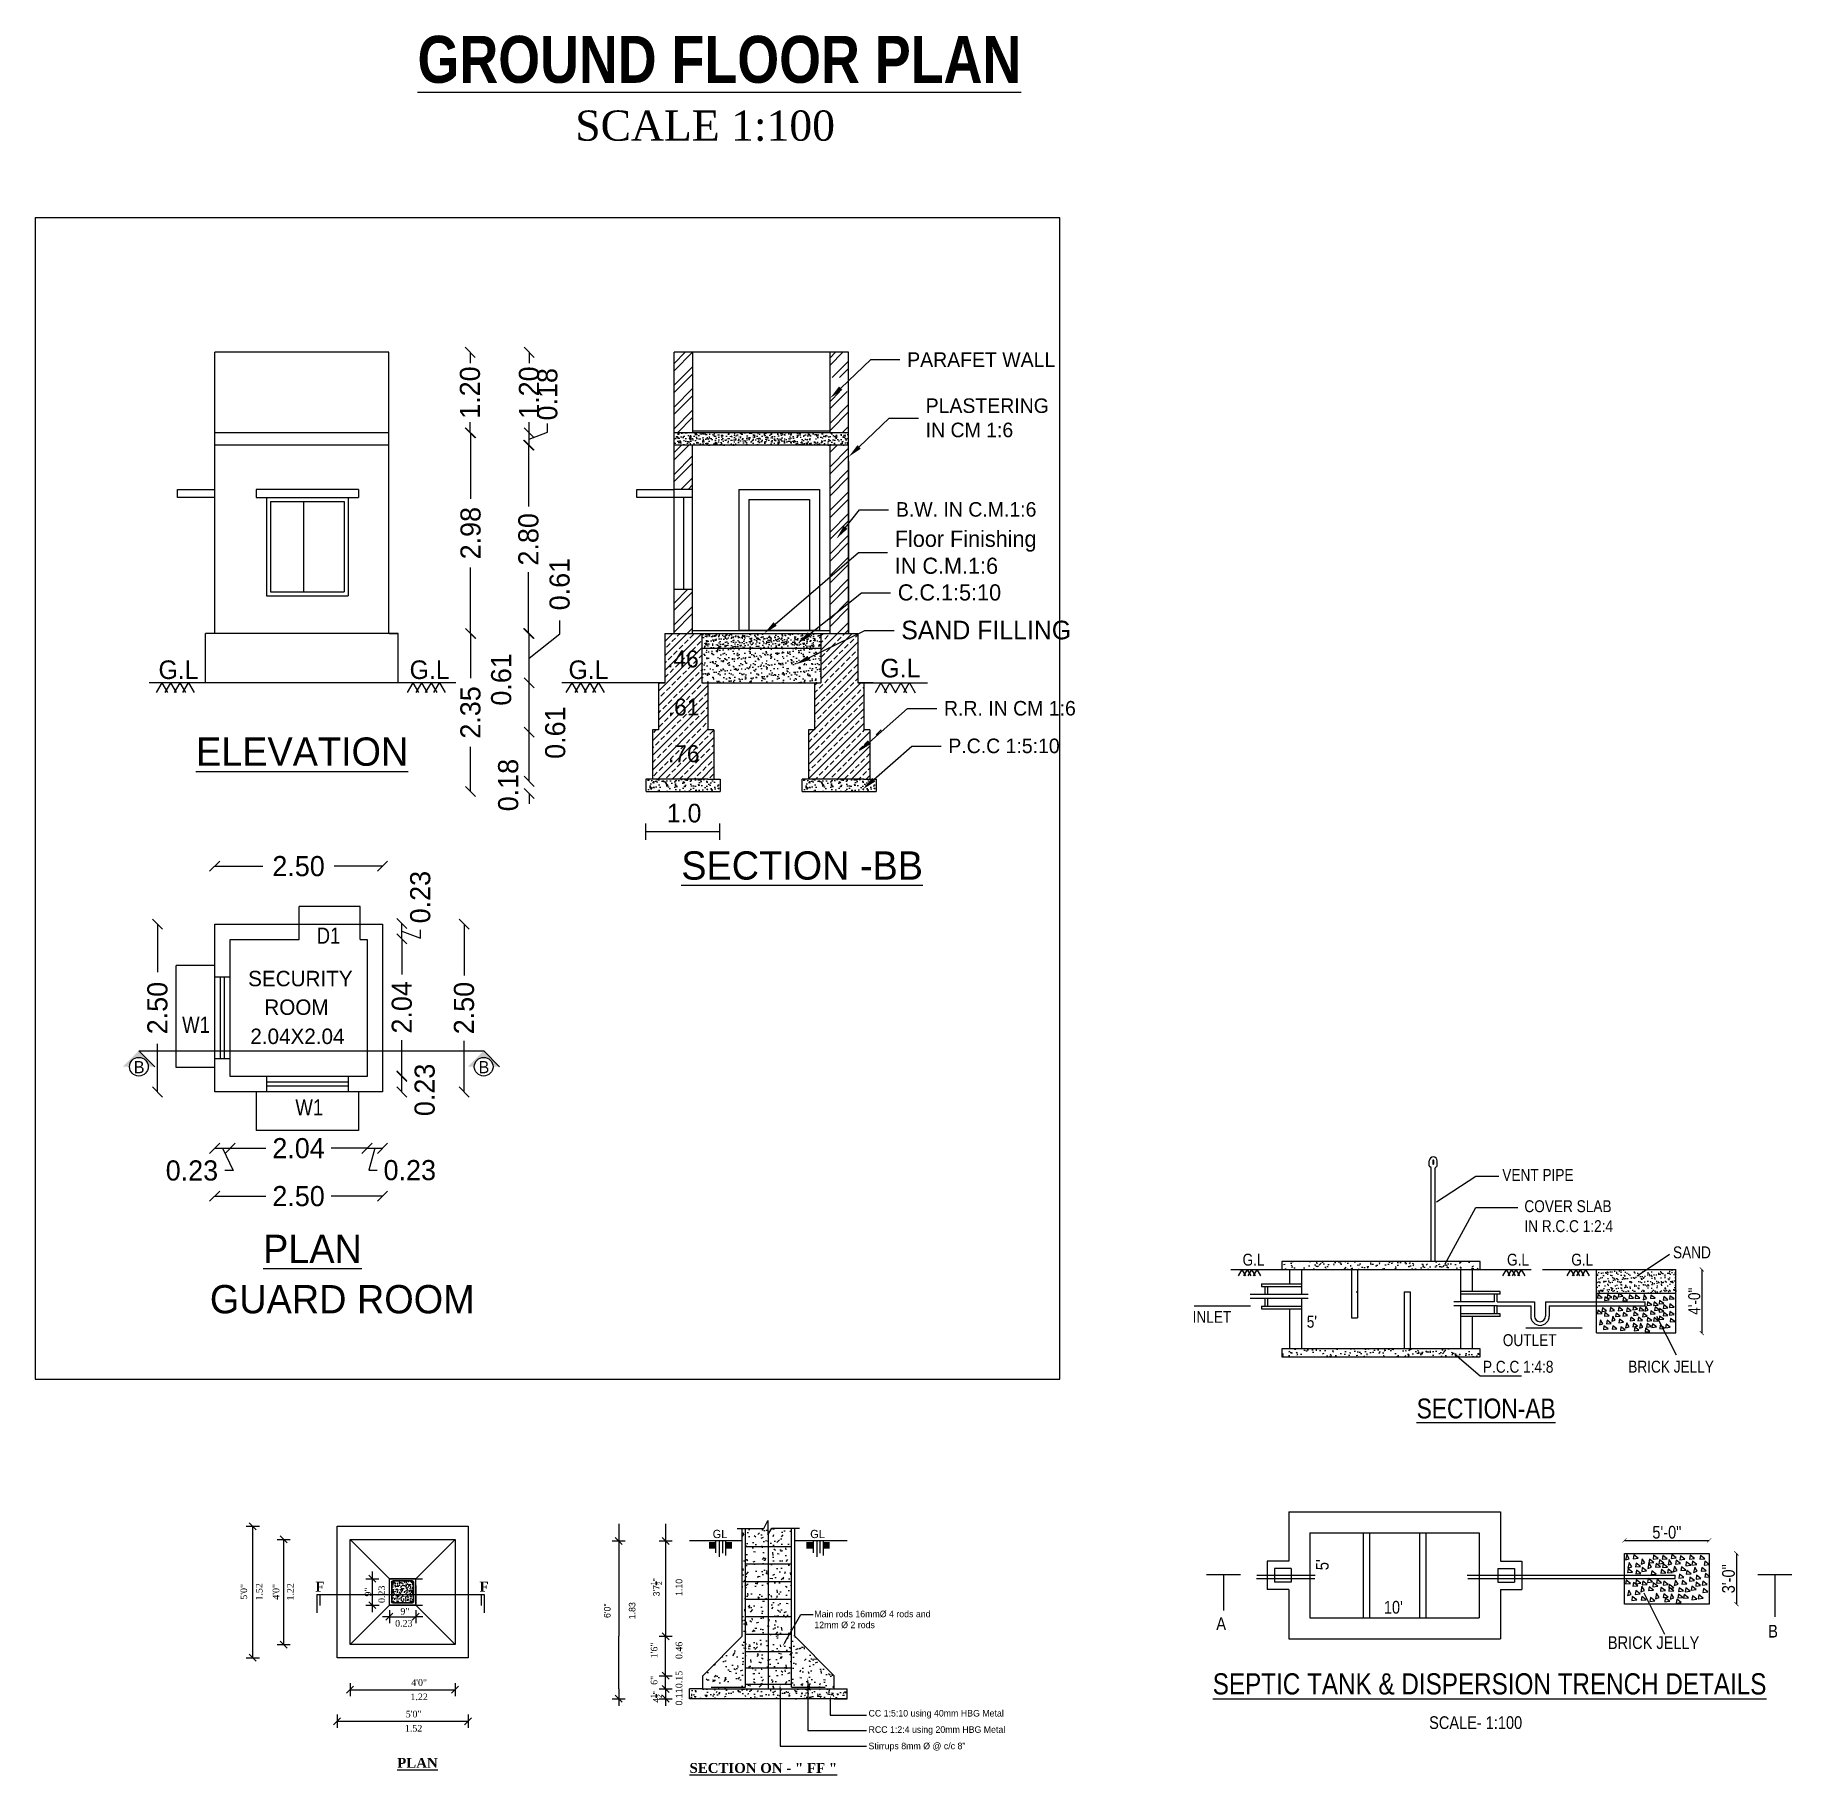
# Model space of a CAD drawing. Header units: metres. Extents: x 1422408 to 2267924, y 2512 to 80428.
# Drawn here: x 2267869.45 to 2267895.63, y 2513.56 to 2539.48 of the extents above; entities that cross this region are included whole.
import ezdxf
from ezdxf import colors
from ezdxf.entities.mleader import LeaderData, LeaderLine
from ezdxf.enums import TextEntityAlignment as Align
from ezdxf.math import Vec2, Vec3

# ---------------------------------------------------------------- set-up
doc = ezdxf.new("R2010")
doc.units = ezdxf.units.M
doc.header["$LTSCALE"] = 3.5
doc.header["$MEASUREMENT"] = 0
doc.linetypes.add('CENTER', pattern=[2, 1.25, -0.25, 0.25, -0.25])
doc.layers.get('0').update_dxf_attribs({"linetype": 'CONTINUOUS'})
doc.layers.get('DEFPOINTS').update_dxf_attribs({"linetype": 'CONTINUOUS'})
doc.layers.add('TAG', color=8, linetype='CONTINUOUS')
doc.styles.add('2', font='swissck.ttf', dxfattribs={"height": 0.35})
doc.styles.add('GLOBAL INFRA 1', font='ARIALNB.TTF', dxfattribs={"height": 0.3})
doc.styles.add('MSV', font='swissck.ttf', dxfattribs={"height": 0.3})
doc.styles.add('sunahari', font='framd.ttf', dxfattribs={"height": 0.3})
doc.dimstyles.new('2', dxfattribs={"dimtxt": 9, "dimasz": 3, "dimexe": 3, "dimexo": 0, "dimgap": 1, "dimtad": 1, "dimdec": 8, "dimzin": 11, "dimdsep": 46, "dimlunit": 4, "dimtxsty": '2', "dimblk1": 'ARCHTICK', "dimblk2": 'ARCHTICK', "dimsah": 1, "dimcen": 2.5, "dimse1": 1, "dimse2": 1, "dimclrd": 256, "dimclre": 256, "dimclrt": 256, "dimadec": 0, "dimazin": 0, "dimtfac": 1, "dimtdec": 8, "dimtmove": 2, "dimatfit": 3, "dimldrblk": 'ARCHTICK', "dimfxl": 0, "dimtolj": 1, "dimtzin": 0, "dimarcsym": 0})
doc.dimstyles.new('Civil', dxfattribs={"dimtxt": 0.2, "dimasz": 0.15, "dimexe": 0.1, "dimexo": 0.1, "dimgap": 0.0625, "dimtad": 0, "dimzin": 0, "dimdsep": 46, "dimtxsty": 'Standard', "dimblk": 'OBLIQUE', "dimcen": 0, "dimclrd": 253, "dimclrt": 4, "dimadec": 0, "dimazin": 3, "dimtfac": 1, "dimtofl": 0, "dimtmove": 0, "dimatfit": 3, "dimfxl": 0, "dimfrac": 2, "dimtolj": 1, "dimtzin": 0, "dimarcsym": 0})
doc.dimstyles.new('Civil mt size large', dxfattribs={"dimtxt": 0.3, "dimasz": 0.15, "dimexe": 0, "dimexo": 0, "dimgap": 0.0625, "dimtad": 0, "dimzin": 0, "dimdsep": 46, "dimtxsty": 'Standard', "dimblk": 'OBLIQUE', "dimcen": 0, "dimse1": 1, "dimse2": 1, "dimclrd": 253, "dimclrt": 7, "dimadec": 0, "dimazin": 3, "dimtfac": 1, "dimtofl": 0, "dimtmove": 1, "dimatfit": 3, "dimfxl": 0, "dimfrac": 2, "dimtolj": 1, "dimtzin": 0, "dimarcsym": 0})
doc.dimstyles.new('CIVIL Mt.', dxfattribs={"dimscale": 0, "dimtxt": 0.2, "dimasz": 0.15, "dimexe": 0.18, "dimexo": 0.0625, "dimgap": 0.1, "dimtad": 0, "dimzin": 0, "dimdsep": 46, "dimtxsty": 'sunahari', "dimblk": 'OBLIQUE', "dimcen": 0.09, "dimse1": 1, "dimse2": 1, "dimclrd": 253, "dimclrt": 4, "dimadec": 0, "dimazin": 0, "dimtfac": 1, "dimtofl": 0, "dimtmove": 1, "dimatfit": 3, "dimfxl": 0, "dimfrac": 2, "dimtolj": 1, "dimtzin": 0, "dimarcsym": 0})
pattern_1 = [(50, (-11721.0274, -1733.23244), (0.546554007, -0.047817257), [0.05715, -0.62865]), (355, (-11721.0274, -1733.23244), (-0.105728478, 0.573169929), [0.04572, -0.50292]), (100.451, (-11720.98184, -1733.23643), (0.440827505, 0.525350063), [0.04857, -0.53427]), (46.1842, (-11721.0274, -1733.08004), (0.813237123, -0.126126984), [0.085725, -0.942975]), (96.6356, (-11720.9596, -1733.09055), (0.712212703, 0.74227667), [0.072855, -0.801405]), (351.184, (-11721.0274, -1733.08004), (0.71221382, 0.742275354), [0.06858, -0.75438]), (21, (-11720.9512, -1733.11814), (0.45484464, -0.306796556), [0.05715, -0.62865]), (326, (-11720.9512, -1733.11814), (0.185406085, 0.552563898), [0.04572, -0.50292]), (71.4514, (-11720.9133, -1733.1437), (0.640249472, 0.245768573), [0.04857, -0.53427]), (37.5, (-11721.02738, -1733.23244), (0.0092658098, 0.2536651166), [0, -0.496824, 0, -0.51054, 0, -0.504825]), (7.5, (-11721.02738, -1733.23244), (0.2004589875, 0.3005417245), [0, -0.291084, 0, -0.485394, 0, -0.192405]), (327.5, (-11721.19731, -1733.23244), (0.4067717855, -0.017186232), [0, -0.1905, 0, -0.59436, 0, -0.78867]), (317.5, (-11721.2735, -1733.23244), (0.444387544, 0.076279473), [0, -0.24765, 0, -0.394716, 0, -0.56007])]
pattern_2 = [(50, (-1552.698, -1086.346), (12.752927, -1.115736), [1.3335, -14.6685]), (355, (-1552.698, -1086.346), (-2.467, 13.373965), [1.0668, -11.7348]), (100.451, (-1551.636, -1086.439), (10.285975, 12.25817), [1.1333, -12.4663]), (46.1842, (-1552.698, -1082.79), (18.97553, -2.94296), [2.00025, -22.00275]), (96.6356, (-1551.117, -1083.035), (16.6183, 17.31979), [1.69995, -18.69945]), (351.184, (-1552.698, -1082.79), (16.61832, 17.31976), [1.6002, -17.6022]), (21, (-1550.92, -1083.679), (10.61304, -7.158586), [1.3335, -14.6685]), (326, (-1550.92, -1083.679), (4.32614, 12.89316), [1.0668, -11.7348]), (71.4514, (-1550.036, -1084.275), (14.939154, 5.7346), [1.1333, -12.4663]), (37.5, (-1552.6984, -1086.3455), (0.216202, 5.918853), [0, -11.59256, 0, -11.9126, 0, -11.77925]), (7.5, (-1552.6984, -1086.3455), (4.677376, 7.01264), [0, -6.79196, 0, -11.32586, 0, -4.48945]), (327.5, (-1556.6633, -1086.3455), (9.491342, -0.401012), [0, -4.445, 0, -13.8684, 0, -18.4023]), (317.5, (-1558.441, -1086.3455), (10.369043, 1.779854), [0, -5.7785, 0, -9.21004, 0, -13.0683])]
pattern_3 = [(45, (2254513.60529, 1303.55511), (-0.1081489168, 0.1081489168), []), (45, (2254513.71344, 1303.55511), (-0.1081489168, 0.1081489168), [0.0764728324, -0.0382364162])]

msp = doc.modelspace()

# ---------------------------------------------------------------- texts
at = {"color": 7, "style": 'GLOBAL INFRA 1'}
msp.add_text('%%UGROUND FLOOR PLAN', height=0.7, dxfattribs=at).set_placement((2267875.1494, 2538.76474, -88.50879))
at = {"color": 7, "ltscale": 0.1}
for s, height, p in [('G.L', 0.276988, (2267871.28881, 2529.8833)), ('G.L', 0.276988, (2267875.03059, 2529.8833)), ('G.L', 0.276988, (2267877.399, 2529.8833)), ('.46', 0.252902, (2267878.86963, 2530.05601)), ('G.L', 0.276988, (2267882.04662, 2529.90717)), ('.61', 0.252902, (2267878.87973, 2529.34007)), ('%%UELEVATION', 0.4215038, (2267871.84763, 2528.59098)), ('.76', 0.252902, (2267878.88194, 2528.64387)), ('1.0', 0.276988, (2267878.86474, 2527.74715)), ('%%USECTION -BB', 0.4215038, (2267879.08032, 2526.89434)), ('SECURITY ', 0.230189, (2267872.62478, 2525.30578)), ('ROOM', 0.230189, (2267872.86616, 2524.87951)), ('2.04X2.04', 0.230189, (2267872.65749, 2524.4452)), ('%%UPLAN', 0.421504, (2267872.84764, 2521.18323)), ('GUARD ROOM', 0.421504, (2267872.05431, 2520.43335))]:
    msp.add_text(s, height=height, dxfattribs=at).set_placement(p)
at = {"color": 7, "insert": (2267877.49987, 2538.353, 0), "char_height": 0.45, "attachment_point": 1, "style": 'MSV'}
msp.add_mtext_dynamic_manual_height_columns('{\\fTimes New Roman|b0|i0|c0|p18;SCALE 1:100}', width=607.9339553, gutter_width=12.5, heights=[0], dxfattribs=at)
at = {"color": 7, "ltscale": 0.1, "char_height": 0.240859, "attachment_point": 9, "style": '2'}
for s, insert in [('D1', (2267873.99892, 2525.93989)), ('W1', (2267872.05513, 2524.61194)), ('W1', (2267873.74276, 2523.38074))]:
    msp.add_mtext(s, dxfattribs=dict(at, insert=insert))
at = {"color": 7, "ltscale": 0.1}
for p in [(2267871.00031, 2524.0107), (2267876.13904, 2524.0107)]:
    msp.add_attdef('B', text='3', height=0.18064, dxfattribs=at).set_placement(p, align=Align.CENTER)

# ---------------------------------------------------------------- blocks, each defined once
blk = doc.blocks.new('A$C02596C7D')
for points in [[(3.55, 4.38, 1), (3.599, 4.38, 1)], [(3.55, 4.15, 1), (3.599, 4.15, 1)], [(4.005, 4.38, 1), (4.054, 4.38, 1)], [(4.005, 4.15, 1), (4.054, 4.15, 1)], [(3.55, 3.92, 1), (3.599, 3.92, 1)], [(4.005, 3.92, 1), (4.054, 3.92, 1)]]:
    blk.add_hatch(color=256).paths.add_polyline_path(points)
h = blk.add_hatch()
h.set_pattern_fill('AR-CONC', color=256, scale=0.02, style=0)
h.paths.add_polyline_path([(4.054, 4.38, -1), (4.005, 4.38, -0.414214), (4.03, 4.404), (3.574, 4.404, -0.414214), (3.599, 4.38, -1), (3.55, 4.38), (3.55, 4.15, -1), (3.599, 4.15, -1), (3.55, 4.15), (3.55, 4.092), (4.054, 4.092), (4.054, 4.15, -1), (4.005, 4.15, -1), (4.054, 4.15)])
h.paths.add_polyline_path([(4.054, 4.092), (3.55, 4.092), (3.55, 3.92, -1), (3.599, 3.92, -0.414214), (3.574, 3.895), (4.03, 3.895, -0.414214), (4.005, 3.92, -1), (4.054, 3.92)])
for p, q in [((0.256, 5.751), (0.417, 5.589)), ((0.184, 5.67), (0.488, 5.67)), ((0.336, 2.63), (0.336, 5.67)), ((0.899, 5.366), (1.203, 5.366)), ((0.97, 5.447), (1.131, 5.285)), ((1.051, 2.934), (1.051, 5.366)), ((2.285, 5.67), (5.319, 5.67)), ((2.285, 2.63), (2.285, 5.67)), ((3.499, 4.455), (2.589, 5.366)), ((2.589, 5.366), (5.015, 5.366)), ((2.589, 2.934), (2.589, 5.366)), ((4.105, 4.455), (5.015, 5.366)), ((5.015, 5.366), (5.015, 2.934)), ((5.319, 5.67), (5.319, 2.63)), ((3.021, 4.535), (3.182, 4.374)), ((1.817, 4.092), (1.817, 3.671)), ((1.889, 4.092), (1.889, 3.837)), ((2.949, 4.455), (3.253, 4.455)), ((3.499, 4.455), (4.259, 4.455)), ((3.499, 4.455), (4.259, 4.455)), ((3.499, 3.845), (3.499, 4.455)), ((4.105, 4.455), (3.499, 4.455)), ((3.499, 3.845), (3.499, 4.301)), ((4.105, 3.845), (4.105, 4.455)), ((4.105, 3.845), (4.105, 4.301)), ((4.105, 4.301), (4.105, 3.845)), ((5.619, 4.092), (5.619, 3.837)), ((5.69, 4.092), (5.69, 3.671)), ((3.499, 3.845), (2.589, 2.934)), ((2.954, 3.845), (3.258, 3.845)), ((3.025, 3.925), (3.187, 3.764)), ((3.58, 3.658), (3.418, 3.497)), ((3.499, 3.845), (4.259, 3.845)), ((4.105, 3.845), (3.499, 3.845)), ((3.499, 3.729), (3.499, 3.425)), ((4.186, 3.658), (4.024, 3.497)), ((5.015, 2.934), (4.105, 3.845)), ((4.105, 3.729), (4.105, 3.425)), ((3.499, 3.577), (3.336, 3.577)), ((3.499, 3.577), (4.105, 3.577)), ((4.268, 3.577), (4.105, 3.577)), ((0.899, 2.934), (1.203, 2.934)), ((0.97, 3.014), (1.131, 2.853)), ((5.015, 2.934), (2.589, 2.934)), ((0.184, 2.63), (0.488, 2.63)), ((0.256, 2.71), (0.417, 2.549)), ((5.319, 2.63), (2.285, 2.63)), ((2.589, 2.041), (2.589, 1.737)), ((5.015, 2.041), (5.015, 1.737)), ((2.669, 1.969), (2.508, 1.808)), ((2.589, 1.889), (5.015, 1.889)), ((5.096, 1.969), (4.934, 1.808)), ((2.365, 1.242), (2.204, 1.08)), ((2.285, 1.313), (2.285, 1.009)), ((5.4, 1.242), (5.238, 1.08)), ((5.319, 1.313), (5.319, 1.009)), ((2.285, 1.161), (5.319, 1.161))]:
    blk.add_line(p, q)
at = {"color": 3, "ltscale": 0.1}
blk.add_line((3.106, 3.682), (3.106, 4.622), dxfattribs=at)
at = {"linetype": 'CENTER'}
blk.add_line((1.817, 4.092), (5.69, 4.092), dxfattribs=at)
at = {"lineweight": 35}
for p, q in [((3.55, 3.92), (3.55, 4.38)), ((3.551, 4.37), (3.572, 4.338)), ((3.574, 4.404), (4.03, 4.404)), ((3.592, 4.396), (3.613, 4.364)), ((4.054, 4.38), (4.054, 3.92)), ((4.03, 3.895), (3.574, 3.895))]:
    blk.add_line(p, q, dxfattribs=at)
for centre in [(3.574, 4.38), (3.574, 4.15), (4.03, 4.38), (4.03, 4.15), (3.574, 3.92), (4.03, 3.92)]:
    blk.add_circle(centre, 0.0246)
at = {"char_height": 0.15201, "attachment_point": 2, "rotation": 90}
for s, insert in [('\\A1;{\\fTimes New Roman|b0|i0|c0|p18;5\'0"}', (0.053, 4.153)), ('\\A1;{\\fTimes New Roman|b0|i0|c0|p18;1.52}', (0.409, 4.153)), ('\\A1;{\\fTimes New Roman|b0|i0|c0|p18;4\'0"}', (0.798, 4.153)), ('\\A1;{\\fTimes New Roman|b0|i0|c0|p18;1.22}', (1.13, 4.153)), ('\\A1;{\\fTimes New Roman|b0|i0|c0|p18;9"}', (2.926, 4.148)), ('\\A1;{\\fTimes New Roman|b0|i0|c0|p18;0.23}', (3.242, 4.096))]:
    blk.add_mtext(s, dxfattribs=dict(at, insert=insert))
at = {"attachment_point": 2}
for s, insert, char_height in [('\\A1;{\\fTimes New Roman|b1|i0|c0|p18;F}', (1.889, 4.387), 0.22802), ('\\A1;{\\fTimes New Roman|b1|i0|c0|p18;F}', (5.687, 4.388), 0.22802), ('\\A1;{\\fTimes New Roman|b0|i0|c0|p18;9"}', (3.856, 3.778), 0.15201), ('\\A1;{\\fTimes New Roman|b0|i0|c0|p18;0.23}', (3.831, 3.501), 0.15201), ('\\A1;{\\fTimes New Roman|b0|i0|c0|p18;4\'0"}', (4.185, 2.131), 0.15201), ('\\A1;{\\fTimes New Roman|b0|i0|c0|p18;1.22}', (4.185, 1.801), 0.15201), ('\\A1;{\\fTimes New Roman|b0|i0|c0|p18;5\'0"}', (4.057, 1.403), 0.15201), ('\\A1;{\\fTimes New Roman|b0|i0|c0|p18;1.52}', (4.057, 1.074), 0.15201), ('\\A1;{\\fTimes New Roman|b1|i0|c0|p18;\\L PLAN}', (4.103, 0.312), 0.22802)]:
    blk.add_mtext(s, dxfattribs=dict(at, insert=insert, char_height=char_height))
blk = doc.blocks.new('A$C68BB7516')
h = blk.add_hatch()
h.set_pattern_fill('AR-CONC', color=256, scale=0.003, style=0)
h.set_pattern_definition(pattern_1)
h.paths.add_polyline_path([(4.386, 5.347), (4.386, 5.771), (3.925, 5.771), (3.851, 5.64), (3.851, 5.347)])
h.paths.add_polyline_path([(3.851, 5.347), (3.851, 5.64), (3.837, 5.615), (3.837, 5.949), (3.746, 5.763), (3.316, 5.763), (3.316, 5.347)])
h.paths.add_polyline_path([(3.316, 5.347), (3.316, 4.942), (3.851, 4.942), (3.851, 5.347)], flags=17)
h.paths.add_polyline_path([(3.851, 5.347), (3.851, 4.942), (4.386, 4.942), (4.386, 5.347)])
h.paths.add_polyline_path([(3.851, 4.942), (3.851, 4.536), (4.386, 4.536), (4.386, 4.942)])
h.paths.add_polyline_path([(3.316, 4.942), (3.316, 4.536), (3.851, 4.536), (3.851, 4.942)], flags=17)
h.paths.add_polyline_path([(3.241, 3.27), (2.331, 2.357), (2.331, 2.053), (3.851, 2.053), (3.851, 2.161), (3.316, 2.161), (3.316, 5.763), (3.241, 5.763)])
h.paths.add_polyline_path([(4.461, 3.27), (4.461, 3.529), (4.386, 3.397), (4.386, 2.097), (4.761, 2.097), (4.761, 2.053), (5.371, 2.053), (5.371, 2.357)])
h.paths.add_polyline_path([(3.851, 2.539), (3.851, 2.161), (4.386, 2.161), (4.386, 2.539)])
h.paths.add_polyline_path([(3.851, 2.915), (3.316, 2.915), (3.316, 2.539), (3.851, 2.539)], flags=17)
h.paths.add_polyline_path([(3.851, 2.161), (3.851, 2.053), (4.761, 2.053), (4.761, 2.097), (4.386, 2.097), (4.386, 2.161)])
h.paths.add_polyline_path([(3.316, 3.32), (3.316, 2.915), (3.851, 2.915), (3.851, 3.32)], flags=17)
h.paths.add_polyline_path([(4.342, 3.32), (4.386, 3.397), (4.386, 3.726), (3.851, 3.726), (3.851, 3.32)])
h.paths.add_polyline_path([(3.851, 2.915), (4.386, 2.915), (4.386, 3.32), (3.851, 3.32)])
h.paths.add_polyline_path([(4.386, 3.726), (4.386, 4.131), (3.851, 4.131), (3.851, 3.726)])
h.paths.add_polyline_path([(3.316, 3.726), (3.851, 3.726), (3.851, 4.131), (3.316, 4.131)], flags=17)
h.paths.add_polyline_path([(3.316, 3.726), (3.316, 3.32), (3.851, 3.32), (3.851, 3.726)], flags=17)
h.paths.add_polyline_path([(3.851, 4.536), (3.851, 4.131), (4.386, 4.131), (4.386, 4.536)])
h.paths.add_polyline_path([(3.316, 4.536), (3.316, 4.131), (3.851, 4.131), (3.851, 4.536)], flags=17)
h = blk.add_hatch()
h.set_pattern_fill('AR-CONC', color=256, scale=0.003, style=0)
h.set_pattern_definition(pattern_1)
h.paths.add_polyline_path([(3.851, 2.915), (3.851, 2.539), (4.386, 2.539), (4.386, 2.915)])
h.paths.add_polyline_path([(3.316, 2.539), (3.316, 2.161), (3.851, 2.161), (3.851, 2.539)])
h = blk.add_hatch()
h.set_pattern_fill('AR-CONC', color=256, scale=0.05067, style=0)
h.set_pattern_definition([(50, (-8.95603, 20.44293), (0.3634385, -0.0317967), [0.038003, -0.4180307]), (355, (-8.95603, 20.44293), (-0.070306, 0.3811386), [0.030402, -0.3344245]), (100.4514, (-8.92574, 20.44028), (0.293133, 0.3493417), [0.0322974, -0.3552714]), (46.1842, (-8.95603, 20.54427), (0.540775, -0.083869), [0.057004, -0.627046]), (96.6356, (-8.91096, 20.5373), (0.473597, 0.493589), [0.048446, -0.532907]), (351.1842, (-8.956, 20.5443), (0.473597, 0.49359), [0.045603, -0.501637]), (21, (-8.90536, 20.51894), (0.302455, -0.2040085), [0.038003, -0.4180307]), (326, (-8.90536, 20.51894), (0.123289, 0.3674363), [0.030402, -0.3344245]), (71.4514, (-8.88015, 20.50194), (0.425744, 0.1634274), [0.0322974, -0.3552714]), (37.5, (-8.95603, 20.44293), (0.00616145, 0.1686786), [0, -0.3303709, 0, -0.3394916, 0, -0.3356913]), (7.5, (-8.95603, 20.44293), (0.1332983, 0.1998499), [0, -0.1935609, 0, -0.3227703, 0, -0.1279427]), (327.5, (-9.06902, 20.44293), (0.2704899, -0.01142864), [0, -0.126676, 0, -0.395229, 0, -0.5244385]), (317.5, (-9.1197, 20.44293), (0.2955027, 0.0507236), [0, -0.1646787, 0, -0.2624726, 0, -0.3724273])])
h.paths.add_polyline_path([(5.675, 2.053), (5.371, 2.053), (2.331, 2.053), (2.027, 2.053), (2.027, 1.825), (5.675, 1.825)])
for p, q in [((0.387, 5.869), (0.387, 5.474)), ((1.472, 5.869), (1.472, 5.474)), ((3.125, 5.763), (3.746, 5.763)), ((3.241, 3.27), (3.241, 5.763)), ((3.316, 2.097), (3.316, 5.763)), ((3.746, 5.763), (3.837, 5.949)), ((3.837, 5.949), (3.837, 5.615)), ((3.837, 5.615), (3.925, 5.771)), ((3.925, 5.771), (4.571, 5.771)), ((4.386, 2.097), (4.386, 5.771)), ((4.461, 3.27), (4.461, 5.771)), ((0.235, 5.474), (0.539, 5.474)), ((0.307, 5.554), (0.468, 5.393)), ((0.387, 5.474), (0.387, 3.27)), ((1.32, 5.474), (1.624, 5.474)), ((1.391, 5.554), (1.553, 5.393)), ((1.472, 5.474), (1.472, 3.27)), ((3.241, 5.474), (2.027, 5.474)), ((2.478, 5.439), (2.626, 5.439)), ((2.478, 5.407), (2.626, 5.407)), ((2.478, 5.407), (2.626, 5.407)), ((2.478, 5.376), (2.626, 5.376)), ((2.478, 5.376), (2.626, 5.376)), ((2.478, 5.345), (2.626, 5.345)), ((2.478, 5.314), (2.626, 5.314)), ((2.628, 5.474), (2.628, 5.201)), ((2.712, 5.474), (2.712, 5.104)), ((2.786, 5.474), (2.786, 5.195)), ((2.857, 5.474), (2.857, 5.136)), ((2.857, 5.439), (3.005, 5.439)), ((2.857, 5.407), (3.005, 5.407)), ((2.857, 5.407), (3.005, 5.407)), ((2.857, 5.376), (3.005, 5.376)), ((2.857, 5.376), (3.005, 5.376)), ((2.857, 5.345), (3.005, 5.345)), ((2.857, 5.314), (3.005, 5.314)), ((3.316, 5.347), (4.386, 5.347)), ((3.851, 2.053), (3.851, 5.64)), ((5.675, 5.474), (4.461, 5.474)), ((4.734, 5.439), (4.882, 5.439)), ((4.734, 5.407), (4.882, 5.407)), ((4.734, 5.407), (4.882, 5.407)), ((4.734, 5.376), (4.882, 5.376)), ((4.734, 5.376), (4.882, 5.376)), ((4.734, 5.345), (4.882, 5.345)), ((4.734, 5.314), (4.882, 5.314)), ((4.884, 5.474), (4.884, 5.201)), ((4.968, 5.474), (4.968, 5.104)), ((5.042, 5.474), (5.042, 5.195)), ((5.113, 5.474), (5.113, 5.136)), ((5.113, 5.439), (5.261, 5.439)), ((5.113, 5.407), (5.261, 5.407)), ((5.113, 5.407), (5.261, 5.407)), ((5.113, 5.376), (5.261, 5.376)), ((5.113, 5.376), (5.261, 5.376)), ((5.113, 5.345), (5.261, 5.345)), ((5.113, 5.314), (5.261, 5.314)), ((3.316, 4.942), (4.386, 4.942)), ((3.316, 4.536), (4.386, 4.536)), ((3.316, 4.131), (4.386, 4.131)), ((3.316, 3.726), (4.386, 3.726)), ((4.237, 3.139), (4.603, 3.775)), ((4.603, 3.775), (4.882, 3.775)), ((0.387, 2.053), (0.387, 3.27)), ((1.32, 3.27), (1.624, 3.27)), ((1.391, 3.35), (1.553, 3.189)), ((1.472, 2.053), (1.472, 3.27)), ((3.241, 3.27), (2.331, 2.357)), ((3.316, 3.32), (4.386, 3.32)), ((5.371, 2.357), (4.461, 3.27)), ((3.316, 2.915), (4.386, 2.915)), ((3.316, 2.539), (4.386, 2.539)), ((0.387, 2.053), (0.387, 1.658)), ((1.32, 2.357), (1.624, 2.357)), ((1.32, 2.053), (1.624, 2.053)), ((1.391, 2.438), (1.553, 2.277)), ((1.391, 2.134), (1.553, 1.973)), ((1.472, 2.053), (1.472, 1.658)), ((2.027, 1.825), (2.027, 2.053)), ((2.331, 2.053), (2.027, 2.053)), ((2.331, 2.053), (2.331, 2.357)), ((2.331, 2.053), (5.371, 2.053)), ((2.528, 2.097), (3.316, 2.097)), ((3.316, 2.161), (4.386, 2.161)), ((4.119, 2.047), (4.119, 0.732)), ((4.386, 2.097), (5.163, 2.097)), ((4.761, 2.196), (4.761, 1.093)), ((5.371, 2.053), (5.371, 2.357)), ((5.371, 2.053), (5.675, 2.053)), ((5.675, 1.825), (5.675, 2.053)), ((0.235, 1.825), (0.539, 1.825)), ((0.307, 1.906), (0.468, 1.745)), ((1.32, 1.825), (1.624, 1.825)), ((1.391, 1.906), (1.553, 1.745)), ((5.675, 1.825), (2.027, 1.825)), ((5.281, 1.791), (5.281, 1.444)), ((5.371, 1.825), (5.675, 1.825)), ((5.281, 1.444), (5.641, 1.444)), ((5.641, 1.444), (6.116, 1.444)), ((4.761, 1.093), (6.116, 1.093)), ((4.119, 0.732), (6.116, 0.732))]:
    blk.add_line(p, q)
for points in [[(4.254, 3.129), (4.221, 3.148), (4.181, 3.04)], [(4.1, 2.047), (4.138, 2.047), (4.119, 2.161)], [(4.742, 2.196), (4.78, 2.196), (4.761, 2.31)], [(5.262, 1.791), (5.3, 1.791), (5.281, 1.905)]]:
    blk.add_solid(points)
for s, insert, char_height, attachment_point in [('GL', (2.561, 5.731), 0.19, 1), ('GL', (4.817, 5.731), 0.19, 1), ('\\A1;Main rods 16mm%%C 4 rods and \\P12mm %%C 2 rods', (4.912, 3.863), 0.15201, 1), ('\\A1;CC 1:5:10 using 40mm HBG Metal', (6.166, 1.566), 0.15201, 1), ('\\A1;Stirrups 8mm %%C @ c/c 8"', (6.166, 0.81), 0.15201, 1), ('\\A1;RCC 1:2:4 using 20mm HBG Metal', (6.166, 1.189), 0.15201, 1), ('\\A1;{\\fTimes New Roman|b1|i0|c0|p18;\\LSECTION ON - " FF "}', (3.732, 0.339), 0.22802, 2)]:
    blk.add_mtext(s, dxfattribs=dict(insert=insert, char_height=char_height, attachment_point=attachment_point))
at = {"attachment_point": 2, "rotation": 90}
for s, insert, char_height in [('\\A1;3\'7{\\H0.7x;\\S1/2;}"', (1.129, 4.4), 0.15201), ('\\A1;1.10', (1.705, 4.4), 0.152), ('\\A1;6\'0"', (0.045, 3.861), 0.152), ('\\A1;1.83', (0.621, 3.861), 0.152), ('\\A1;{\\fTimes New Roman|b0|i0|c0|p18;1\'6"}', (1.129, 2.943), 0.15201), ('\\A1;{\\fTimes New Roman|b0|i0|c0|p18;0.46}', (1.705, 2.943), 0.15201), ('\\A1;{\\fTimes New Roman|b0|i0|c0|p18;0.15}', (1.705, 2.271), 0.15201), ('\\A1;{\\fTimes New Roman|b0|i0|c0|p18;6"}', (1.129, 2.251), 0.15201), ('\\A1;0.11', (1.705, 1.867), 0.152), ('\\A1;4{\\H0.7x;\\S1/2;}"', (1.129, 1.867), 0.15201)]:
    blk.add_mtext(s, dxfattribs=dict(at, insert=insert, char_height=char_height))
blk = doc.blocks.new('_ArchTick')
at = {"color": 0, "linetype": 'ByBlock', "const_width": 0.15}
blk.add_lwpolyline([(-0.5, -0.5), (0.5, 0.5)], dxfattribs=at)
blk = doc.blocks.new('*D93')
at = {"layer": 'DEFPOINTS', "color": 0}
for p in [(359.6, 124.4), (359.6, 88.4), (378.9, 88.4)]:
    blk.add_point(p, dxfattribs=at)
at = {"layer": 'TAG', "lineweight": -2}
blk.add_line((378.9, 124.4), (378.9, 88.4), dxfattribs=at)
at = {"layer": 'TAG', "lineweight": -2, "xscale": 3, "yscale": 3, "zscale": 3}
for p, rotation in [((378.9, 124.4), 90), ((378.9, 88.4), 270)]:
    blk.add_blockref('_ArchTick', p, dxfattribs=dict(at, rotation=rotation))
at = {"layer": 'TAG', "insert": (373.3, 106.4), "char_height": 9, "attachment_point": 5, "rotation": 90, "style": '2'}
blk.add_mtext('\\A1;3\'-0"', dxfattribs=at)
blk = doc.blocks.new('_Oblique')
at = {"color": 0, "linetype": 'ByBlock', "lineweight": -2}
blk.add_line((-0.5, -0.5), (0.5, 0.5), dxfattribs=at)
blk = doc.blocks.new('*D94')
at = {"layer": 'DEFPOINTS', "color": 0}
for p in [(359.6, 133.6), (299.6, 124.4), (359.6, 124.4)]:
    blk.add_point(p, dxfattribs=at)
at = {"layer": 'TAG', "lineweight": -2}
blk.add_line((299.6, 133.6), (359.6, 133.6), dxfattribs=at)
at = {"layer": 'TAG', "lineweight": -2, "xscale": 3, "yscale": 3, "zscale": 3, "rotation": 180}
blk.add_blockref('_ArchTick', (299.6, 133.6), dxfattribs=at)
at = {"layer": 'TAG', "lineweight": -2, "xscale": 3, "yscale": 3, "zscale": 3}
blk.add_blockref('_ArchTick', (359.6, 133.6), dxfattribs=at)
at = {"layer": 'TAG', "insert": (329.6, 139.3), "char_height": 9, "attachment_point": 5, "style": '2'}
blk.add_mtext('\\A1;5\'-0"', dxfattribs=at)
blk = doc.blocks.new('*D92')
at = {"layer": 'DEFPOINTS', "color": 0}
for p in [(365.3, 104.5), (365.3, 56.5), (384.8, 56.5)]:
    blk.add_point(p, dxfattribs=at)
at = {"layer": 'TAG', "lineweight": -2}
blk.add_line((384.8, 104.5), (384.8, 56.5), dxfattribs=at)
at = {"layer": 'TAG', "lineweight": -2, "xscale": 3, "yscale": 3, "zscale": 3}
for p, rotation in [((384.8, 104.5), 90), ((384.8, 56.5), 270)]:
    blk.add_blockref('_ArchTick', p, dxfattribs=dict(at, rotation=rotation))
at = {"layer": 'TAG', "insert": (379.2, 80.5), "char_height": 9, "attachment_point": 5, "rotation": 90, "style": '2'}
blk.add_mtext('\\A1;4\'-0"', dxfattribs=at)
blk = doc.blocks.new('*D522')
at = {"color": 253, "lineweight": -2}
blk.add_line((2267876.812, 2528.359), (2267876.812, 2529.093), dxfattribs=at)
at = {"layer": 'DEFPOINTS', "color": 0}
for p in [(2267876.812, 2529.093), (2267876.812, 2529.093), (2267876.812, 2528.359)]:
    blk.add_point(p, dxfattribs=at)
at = {"color": 253, "lineweight": -2, "xscale": 0.15, "yscale": 0.15, "zscale": 0.15}
for p, rotation in [((2267876.812, 2529.093), 90), ((2267876.812, 2528.359), 270)]:
    blk.add_blockref('_Oblique', p, dxfattribs=dict(at, rotation=rotation))
at = {"color": 4, "insert": (2267877.203, 2529.084), "char_height": 0.3, "attachment_point": 5, "rotation": 90, "style": 'sunahari'}
blk.add_mtext('\\A1;0.61', dxfattribs=at)
blk = doc.blocks.new('*D523')
at = {"color": 253, "lineweight": -2}
blk.add_line((2267876.812, 2529.093), (2267876.812, 2529.828), dxfattribs=at)
at = {"layer": 'DEFPOINTS', "color": 0}
for p in [(2267876.812, 2529.828), (2267876.812, 2529.828), (2267876.812, 2529.093)]:
    blk.add_point(p, dxfattribs=at)
at = {"color": 253, "lineweight": -2, "xscale": 0.15, "yscale": 0.15, "zscale": 0.15}
for p, rotation in [((2267876.812, 2529.828), 90), ((2267876.812, 2529.093), 270)]:
    blk.add_blockref('_Oblique', p, dxfattribs=dict(at, rotation=rotation))
at = {"color": 4, "insert": (2267876.397, 2529.877), "char_height": 0.3, "attachment_point": 5, "rotation": 90, "style": 'sunahari'}
blk.add_mtext('\\A1;0.61', dxfattribs=at)
blk = doc.blocks.new('*D524')
at = {"color": 253, "lineweight": -2}
for p, q in [((2267877.268, 2530.557), (2267877.268, 2530.757)), ((2267876.812, 2529.828), (2267876.812, 2530.562)), ((2267876.812, 2530.195), (2267877.268, 2530.557))]:
    blk.add_line(p, q, dxfattribs=at)
at = {"layer": 'DEFPOINTS', "color": 0}
for p in [(2267876.812, 2530.562), (2267876.812, 2530.562), (2267876.812, 2529.828)]:
    blk.add_point(p, dxfattribs=at)
at = {"color": 253, "lineweight": -2, "xscale": 0.15, "yscale": 0.15, "zscale": 0.15}
for p, rotation in [((2267876.812, 2530.562), 90), ((2267876.812, 2529.828), 270)]:
    blk.add_blockref('_Oblique', p, dxfattribs=dict(at, rotation=rotation))
at = {"color": 4, "insert": (2267877.268, 2531.297), "char_height": 0.3, "attachment_point": 5, "rotation": 90, "style": 'sunahari'}
blk.add_mtext('\\A1;0.61', dxfattribs=at)
blk = doc.blocks.new('*D525')
at = {"color": 253, "lineweight": -2}
for p, q in [((2267876.812, 2528.359), (2267876.812, 2528.509)), ((2267876.812, 2528.176), (2267876.812, 2528.026))]:
    blk.add_line(p, q, dxfattribs=at)
at = {"layer": 'DEFPOINTS', "color": 0}
for p in [(2267876.812, 2528.359), (2267876.812, 2528.359), (2267876.812, 2528.176)]:
    blk.add_point(p, dxfattribs=at)
at = {"color": 253, "lineweight": -2, "xscale": 0.15, "yscale": 0.15, "zscale": 0.15}
for p, rotation in [((2267876.812, 2528.359), 270), ((2267876.812, 2528.176), 90)]:
    blk.add_blockref('_Oblique', p, dxfattribs=dict(at, rotation=rotation))
at = {"color": 4, "insert": (2267876.502, 2528.303), "char_height": 0.3, "attachment_point": 5, "rotation": 90, "style": 'sunahari'}
blk.add_mtext('\\A1;0.18', dxfattribs=at)
blk = doc.blocks.new('*D526')
at = {"color": 253, "lineweight": -2}
blk.add_line((2267874.916, 2523.731), (2267874.916, 2523.961), dxfattribs=at)
at = {"layer": 'DEFPOINTS', "color": 0}
for p in [(2267874.495, 2523.961), (2267874.916, 2523.961), (2267874.725, 2523.731)]:
    blk.add_point(p, dxfattribs=at)
at = {"color": 253, "lineweight": -2, "xscale": 0.15, "yscale": 0.15, "zscale": 0.15}
for p, rotation in [((2267874.916, 2523.961), 90), ((2267874.916, 2523.731), 270)]:
    blk.add_blockref('_Oblique', p, dxfattribs=dict(at, rotation=rotation))
at = {"color": 4, "insert": (2267875.257, 2523.762), "char_height": 0.3, "attachment_point": 5, "rotation": 90, "style": 'sunahari'}
blk.add_mtext('\\A1;0.23', dxfattribs=at)
blk = doc.blocks.new('*D527')
at = {"color": 253, "lineweight": -2}
for p, q in [((2267874.916, 2526.012), (2267874.916, 2525.479)), ((2267874.916, 2523.972), (2267874.916, 2524.504))]:
    blk.add_line(p, q, dxfattribs=at)
at = {"layer": 'DEFPOINTS', "color": 0}
for p in [(2267874.495, 2526.012), (2267874.916, 2526.012), (2267874.495, 2523.972)]:
    blk.add_point(p, dxfattribs=at)
at = {"color": 253, "lineweight": -2, "xscale": 0.15, "yscale": 0.15, "zscale": 0.15}
for p, rotation in [((2267874.916, 2526.012), 90), ((2267874.916, 2523.972), 270)]:
    blk.add_blockref('_Oblique', p, dxfattribs=dict(at, rotation=rotation))
at = {"color": 7, "insert": (2267874.916, 2524.992), "char_height": 0.3, "attachment_point": 5, "rotation": 90}
blk.add_mtext('\\A1;2.04', dxfattribs=at)
blk = doc.blocks.new('*D528')
at = {"color": 253, "lineweight": -2}
for p, q in [((2267874.916, 2526.012), (2267874.916, 2526.242)), ((2267874.916, 2526.127), (2267875.191, 2526.022)), ((2267875.191, 2526.022), (2267875.191, 2526.147))]:
    blk.add_line(p, q, dxfattribs=at)
at = {"layer": 'DEFPOINTS', "color": 0}
for p in [(2267874.725, 2526.242), (2267874.916, 2526.242), (2267874.495, 2526.012)]:
    blk.add_point(p, dxfattribs=at)
at = {"color": 253, "lineweight": -2, "xscale": 0.15, "yscale": 0.15, "zscale": 0.15}
for p, rotation in [((2267874.916, 2526.242), 90), ((2267874.916, 2526.012), 270)]:
    blk.add_blockref('_Oblique', p, dxfattribs=dict(at, rotation=rotation))
at = {"color": 7, "insert": (2267875.191, 2526.634), "char_height": 0.3, "attachment_point": 5, "rotation": 90}
blk.add_mtext('\\A1;0.23', dxfattribs=at)
blk = doc.blocks.new('*D529')
at = {"color": 253, "lineweight": -2}
for p, q in [((2267875.843, 2526.231), (2267875.843, 2525.468)), ((2267875.843, 2523.731), (2267875.843, 2524.493))]:
    blk.add_line(p, q, dxfattribs=at)
at = {"layer": 'DEFPOINTS', "color": 0}
for p in [(2267874.236, 2526.231), (2267874.236, 2523.731), (2267875.843, 2523.731)]:
    blk.add_point(p, dxfattribs=at)
at = {"color": 253, "lineweight": -2, "xscale": 0.15, "yscale": 0.15, "zscale": 0.15}
for p, rotation in [((2267875.843, 2526.231), 90), ((2267875.843, 2523.731), 270)]:
    blk.add_blockref('_Oblique', p, dxfattribs=dict(at, rotation=rotation))
at = {"color": 7, "insert": (2267875.843, 2524.981), "char_height": 0.3, "attachment_point": 5, "rotation": 90}
blk.add_mtext('\\A1;2.50', dxfattribs=at)
blk = doc.blocks.new('*D530')
at = {"color": 253, "lineweight": -2}
for p, q in [((2267872.126, 2522.892), (2267872.356, 2522.892)), ((2267872.241, 2522.892), (2267872.4, 2522.56)), ((2267872.4, 2522.56), (2267872.275, 2522.56))]:
    blk.add_line(p, q, dxfattribs=at)
at = {"layer": 'DEFPOINTS', "color": 0}
for p in [(2267872.356, 2523.961), (2267872.126, 2523.731), (2267872.356, 2522.892)]:
    blk.add_point(p, dxfattribs=at)
at = {"color": 253, "lineweight": -2, "xscale": 0.15, "yscale": 0.15, "zscale": 0.15, "rotation": 180}
blk.add_blockref('_Oblique', (2267872.126, 2522.892), dxfattribs=at)
at = {"color": 253, "lineweight": -2, "xscale": 0.15, "yscale": 0.15, "zscale": 0.15}
blk.add_blockref('_Oblique', (2267872.356, 2522.892), dxfattribs=at)
at = {"color": 7, "insert": (2267871.787, 2522.56), "char_height": 0.3, "attachment_point": 5}
blk.add_mtext('\\A1;0.23', dxfattribs=at)
blk = doc.blocks.new('*D537')
at = {"color": 253, "lineweight": -2}
for p, q in [((2267872.356, 2522.892), (2267872.889, 2522.892)), ((2267874.396, 2522.892), (2267873.864, 2522.892))]:
    blk.add_line(p, q, dxfattribs=at)
at = {"layer": 'DEFPOINTS', "color": 0}
for p in [(2267874.396, 2526.001), (2267872.356, 2523.961), (2267874.396, 2522.892)]:
    blk.add_point(p, dxfattribs=at)
at = {"color": 253, "lineweight": -2, "xscale": 0.15, "yscale": 0.15, "zscale": 0.15, "rotation": 180}
blk.add_blockref('_Oblique', (2267872.356, 2522.892), dxfattribs=at)
at = {"color": 253, "lineweight": -2, "xscale": 0.15, "yscale": 0.15, "zscale": 0.15}
blk.add_blockref('_Oblique', (2267874.396, 2522.892), dxfattribs=at)
at = {"color": 7, "insert": (2267873.376, 2522.892), "char_height": 0.3, "attachment_point": 5}
blk.add_mtext('\\A1;2.04', dxfattribs=at)
blk = doc.blocks.new('*D538')
at = {"color": 253, "lineweight": -2}
for p, q in [((2267874.396, 2522.892), (2267874.626, 2522.892)), ((2267874.511, 2522.892), (2267874.422, 2522.565)), ((2267874.422, 2522.565), (2267874.547, 2522.565))]:
    blk.add_line(p, q, dxfattribs=at)
at = {"layer": 'DEFPOINTS', "color": 0}
for p in [(2267874.396, 2523.961), (2267874.626, 2523.731), (2267874.626, 2522.892)]:
    blk.add_point(p, dxfattribs=at)
at = {"color": 253, "lineweight": -2, "xscale": 0.15, "yscale": 0.15, "zscale": 0.15, "rotation": 180}
blk.add_blockref('_Oblique', (2267874.396, 2522.892), dxfattribs=at)
at = {"color": 253, "lineweight": -2, "xscale": 0.15, "yscale": 0.15, "zscale": 0.15}
blk.add_blockref('_Oblique', (2267874.626, 2522.892), dxfattribs=at)
at = {"color": 7, "insert": (2267875.034, 2522.565), "char_height": 0.3, "attachment_point": 5}
blk.add_mtext('\\A1;0.23', dxfattribs=at)
blk = doc.blocks.new('*D531')
at = {"color": 253, "lineweight": -2}
for p, q in [((2267871.274, 2526.231), (2267871.274, 2525.514)), ((2267871.274, 2523.731), (2267871.274, 2524.448))]:
    blk.add_line(p, q, dxfattribs=at)
at = {"layer": 'DEFPOINTS', "color": 0}
for p in [(2267871.274, 2526.231), (2267871.689, 2526.231), (2267871.689, 2523.731)]:
    blk.add_point(p, dxfattribs=at)
at = {"color": 253, "lineweight": -2, "xscale": 0.15, "yscale": 0.15, "zscale": 0.15}
for p, rotation in [((2267871.274, 2526.231), 90), ((2267871.274, 2523.731), 270)]:
    blk.add_blockref('_Oblique', p, dxfattribs=dict(at, rotation=rotation))
at = {"color": 4, "insert": (2267871.274, 2524.981), "char_height": 0.3, "attachment_point": 5, "rotation": 90, "style": 'sunahari'}
blk.add_mtext('\\A1;2.50', dxfattribs=at)
blk = doc.blocks.new('*D532')
at = {"color": 253, "lineweight": -2}
for p, q in [((2267872.126, 2522.178), (2267872.889, 2522.178)), ((2267874.626, 2522.178), (2267873.864, 2522.178))]:
    blk.add_line(p, q, dxfattribs=at)
at = {"layer": 'DEFPOINTS', "color": 0}
for p in [(2267872.126, 2523.731), (2267874.626, 2523.731), (2267874.626, 2522.178)]:
    blk.add_point(p, dxfattribs=at)
at = {"color": 253, "lineweight": -2, "xscale": 0.15, "yscale": 0.15, "zscale": 0.15, "rotation": 180}
blk.add_blockref('_Oblique', (2267872.126, 2522.178), dxfattribs=at)
at = {"color": 253, "lineweight": -2, "xscale": 0.15, "yscale": 0.15, "zscale": 0.15}
blk.add_blockref('_Oblique', (2267874.626, 2522.178), dxfattribs=at)
at = {"color": 7, "insert": (2267873.376, 2522.178), "char_height": 0.3, "attachment_point": 5}
blk.add_mtext('\\A1;2.50', dxfattribs=at)
blk = doc.blocks.new('*D539')
at = {"color": 253, "lineweight": -2}
for p, q in [((2267872.126, 2527.094), (2267872.844, 2527.094)), ((2267874.626, 2527.094), (2267873.909, 2527.094))]:
    blk.add_line(p, q, dxfattribs=at)
at = {"layer": 'DEFPOINTS', "color": 0}
for p in [(2267874.626, 2527.094), (2267872.126, 2526.231), (2267874.626, 2526.231)]:
    blk.add_point(p, dxfattribs=at)
at = {"color": 253, "lineweight": -2, "xscale": 0.15, "yscale": 0.15, "zscale": 0.15, "rotation": 180}
blk.add_blockref('_Oblique', (2267872.126, 2527.094), dxfattribs=at)
at = {"color": 253, "lineweight": -2, "xscale": 0.15, "yscale": 0.15, "zscale": 0.15}
blk.add_blockref('_Oblique', (2267874.626, 2527.094), dxfattribs=at)
at = {"color": 4, "insert": (2267873.376, 2527.094), "char_height": 0.3, "attachment_point": 5, "style": 'sunahari'}
blk.add_mtext('\\A1;2.50', dxfattribs=at)
blk = doc.blocks.new('*D533')
at = {"color": 253, "lineweight": -2}
for p, q in [((2267876.812, 2534.75), (2267876.812, 2534.587)), ((2267876.812, 2533.55), (2267876.812, 2533.712))]:
    blk.add_line(p, q, dxfattribs=at)
at = {"layer": 'DEFPOINTS', "color": 0}
for p in [(2267876.812, 2534.75), (2267879.222, 2534.75), (2267879.222, 2533.55)]:
    blk.add_point(p, dxfattribs=at)
at = {"color": 253, "lineweight": -2, "xscale": 0.15, "yscale": 0.15, "zscale": 0.15}
for p, rotation in [((2267876.812, 2534.75), 90), ((2267876.812, 2533.55), 270)]:
    blk.add_blockref('_Oblique', p, dxfattribs=dict(at, rotation=rotation))
at = {"color": 7, "insert": (2267876.812, 2534.15), "char_height": 0.3, "attachment_point": 5, "rotation": 90}
blk.add_mtext('\\A1;1.20', dxfattribs=at)
blk = doc.blocks.new('*D540')
at = {"color": 253, "lineweight": -2}
for p, q in [((2267876.812, 2533.458), (2267877.085, 2533.563)), ((2267876.812, 2533.366), (2267876.812, 2533.55)), ((2267877.085, 2533.563), (2267877.085, 2533.688))]:
    blk.add_line(p, q, dxfattribs=at)
at = {"layer": 'DEFPOINTS', "color": 0}
for p in [(2267876.812, 2533.55), (2267878.974, 2533.55), (2267878.974, 2533.366)]:
    blk.add_point(p, dxfattribs=at)
at = {"color": 253, "lineweight": -2, "xscale": 0.15, "yscale": 0.15, "zscale": 0.15}
for p, rotation in [((2267876.812, 2533.55), 90), ((2267876.812, 2533.366), 270)]:
    blk.add_blockref('_Oblique', p, dxfattribs=dict(at, rotation=rotation))
at = {"color": 7, "insert": (2267877.085, 2534.125), "char_height": 0.3, "attachment_point": 5, "rotation": 90}
blk.add_mtext('\\A1;0.18', dxfattribs=at)
blk = doc.blocks.new('*D534')
at = {"color": 253, "lineweight": -2}
for p, q in [((2267875.941, 2533.55), (2267875.941, 2532.568)), ((2267875.941, 2530.562), (2267875.941, 2531.543))]:
    blk.add_line(p, q, dxfattribs=at)
at = {"layer": 'DEFPOINTS', "color": 0}
for p in [(2267875.941, 2533.55), (2267878.974, 2533.55), (2267878.974, 2530.562)]:
    blk.add_point(p, dxfattribs=at)
at = {"color": 253, "lineweight": -2, "xscale": 0.15, "yscale": 0.15, "zscale": 0.15}
for p, rotation in [((2267875.941, 2533.55), 90), ((2267875.941, 2530.562), 270)]:
    blk.add_blockref('_Oblique', p, dxfattribs=dict(at, rotation=rotation))
at = {"color": 7, "insert": (2267875.941, 2532.056), "char_height": 0.3, "attachment_point": 5, "rotation": 90}
blk.add_mtext('\\A1;2.98', dxfattribs=at)
blk = doc.blocks.new('*D541')
at = {"color": 253, "lineweight": -2}
for p, q in [((2267875.939, 2530.562), (2267875.939, 2529.898)), ((2267875.939, 2528.209), (2267875.939, 2528.873))]:
    blk.add_line(p, q, dxfattribs=at)
at = {"layer": 'DEFPOINTS', "color": 0}
for p in [(2267875.939, 2530.562), (2267879.005, 2530.562), (2267879.005, 2528.209)]:
    blk.add_point(p, dxfattribs=at)
at = {"color": 253, "lineweight": -2, "xscale": 0.15, "yscale": 0.15, "zscale": 0.15}
for p, rotation in [((2267875.939, 2530.562), 90), ((2267875.939, 2528.209), 270)]:
    blk.add_blockref('_Oblique', p, dxfattribs=dict(at, rotation=rotation))
at = {"color": 7, "insert": (2267875.939, 2529.385), "char_height": 0.3, "attachment_point": 5, "rotation": 90}
blk.add_mtext('\\A1;2.35', dxfattribs=at)
blk = doc.blocks.new('*D542')
at = {"color": 253, "lineweight": -2}
for p, q in [((2267875.932, 2534.75), (2267875.932, 2534.587)), ((2267875.932, 2533.55), (2267875.932, 2533.712))]:
    blk.add_line(p, q, dxfattribs=at)
at = {"layer": 'DEFPOINTS', "color": 0}
for p in [(2267875.932, 2534.75), (2267878.974, 2534.75), (2267878.974, 2533.55)]:
    blk.add_point(p, dxfattribs=at)
at = {"color": 253, "lineweight": -2, "xscale": 0.15, "yscale": 0.15, "zscale": 0.15}
for p, rotation in [((2267875.932, 2534.75), 90), ((2267875.932, 2533.55), 270)]:
    blk.add_blockref('_Oblique', p, dxfattribs=dict(at, rotation=rotation))
at = {"color": 7, "insert": (2267875.932, 2534.15), "char_height": 0.3, "attachment_point": 5, "rotation": 90}
blk.add_mtext('\\A1;1.20', dxfattribs=at)
blk = doc.blocks.new('*D543')
at = {"color": 253, "lineweight": -2}
for p, q in [((2267876.803, 2533.366), (2267876.803, 2532.452)), ((2267876.803, 2530.562), (2267876.803, 2531.477))]:
    blk.add_line(p, q, dxfattribs=at)
at = {"layer": 'DEFPOINTS', "color": 0}
for p in [(2267876.803, 2533.366), (2267879.249, 2533.366), (2267879.249, 2530.562)]:
    blk.add_point(p, dxfattribs=at)
at = {"color": 253, "lineweight": -2, "xscale": 0.15, "yscale": 0.15, "zscale": 0.15}
for p, rotation in [((2267876.803, 2533.366), 90), ((2267876.803, 2530.562), 270)]:
    blk.add_blockref('_Oblique', p, dxfattribs=dict(at, rotation=rotation))
at = {"color": 7, "insert": (2267876.803, 2531.964), "char_height": 0.3, "attachment_point": 5, "rotation": 90}
blk.add_mtext('\\A1;2.80', dxfattribs=at)
blk = doc.blocks.new('A$C194E44DC')
at = {"layer": 'TAG'}
for p, q in [((61.64533004, 153.84557226), (61.64533004, 118.83016394)), ((61.64533004, 153.84557226), (211.64533004, 153.84557226)), ((211.64533004, 153.84557226), (211.64533004, 118.83016394)), ((76.64533004, 138.84557226), (76.64533004, 78.84557226)), ((76.64533004, 138.84557226), (196.64533004, 138.84557226)), ((114.35533004, 138.84557226), (114.35533004, 78.84557226)), ((118.85533004, 138.84557226), (118.85533004, 78.84557226)), ((154.31533004, 138.84557226), (154.31533004, 78.84557226)), ((158.81533004, 138.84557226), (158.81533004, 78.84557226)), ((196.64533004, 138.84557226), (196.64533004, 78.84557226)), ((46.46967519, 118.83016394), (46.46967519, 98.86098059)), ((61.64533004, 118.83016394), (46.46967519, 118.83016394)), ((51.57291093, 113.7269282), (51.57291093, 103.96421633)), ((63.43885855, 113.7269282), (51.57291093, 113.7269282)), ((63.43885855, 113.7269282), (63.43885855, 103.96421633)), ((209.85180153, 113.7269282), (209.85180153, 103.96421633)), ((209.85180153, 113.7269282), (221.71774915, 113.7269282)), ((211.64533004, 118.83016394), (226.82098489, 118.83016394)), ((221.71774915, 113.7269282), (221.71774915, 103.96421633)), ((226.82098489, 118.83016394), (226.82098489, 98.86098059)), ((299.6094205, 88.39712157), (299.6094205, 124.39712157)), ((299.6094205, 124.39712157), (359.6094205, 124.39712157)), ((359.6094205, 124.39712157), (359.6094205, 88.39712157)), ((27.46022971, 109.13027), (3.30981775, 109.13027)), ((15.38502373, 109.13027), (15.38502373, 83.91092423)), ((63.43885855, 103.96421633), (51.57291093, 103.96421633)), ((188.19727919, 108.84557226), (234.56964439, 108.84557226)), ((188.56162417, 106.70293433), (234.56964439, 106.70293433)), ((209.85180153, 103.96421633), (221.71774915, 103.96421633)), ((234.56964439, 108.84557226), (335.6094205, 108.84557226)), ((234.56964439, 106.70293433), (335.6094205, 106.70293433)), ((335.6094205, 106.70293433), (335.6094205, 108.84557226)), ((418.18758477, 109.13027), (394.03717282, 109.13027)), ((406.1123788, 109.13027), (406.1123788, 79.52495125)), ((61.64533004, 98.86098059), (46.46967519, 98.86098059)), ((61.64533004, 98.86098059), (61.64533004, 63.84557226)), ((211.64533004, 98.86098059), (211.64533004, 63.84557226)), ((211.64533004, 98.86098059), (226.82098489, 98.86098059)), ((359.6094205, 88.39712157), (299.6094205, 88.39712157)), ((76.64533004, 78.84557226), (196.64533004, 78.84557226)), ((61.64533004, 63.84557226), (211.64533004, 63.84557226))]:
    blk.add_line(p, q, dxfattribs=at)
at = {"layer": 'TAG', "ltscale": 8}
for p, q in [((38.81508279, 106.70293433), (80.11886444, 106.70293433)), ((39.09382912, 108.84557226), (80.39761077, 108.84557226))]:
    blk.add_line(p, q, dxfattribs=at)
at = {"layer": 'TAG'}
for points in [[(301.13180469, 123.63698775), (300.34087588, 119.81851852), (302.97731464, 120.60854664), (301.13180469, 123.63698775)], [(305.20964278, 111.11125846), (302.09243531, 113.45418253), (301.68347146, 110.73247309), (305.20964278, 111.11125846)], [(302.84548847, 117.84344824), (302.05455966, 114.02497901), (304.69099841, 114.81500713), (302.84548847, 117.84344824)], [(309.27173677, 120.98733201), (306.1545293, 123.33025608), (305.74556545, 120.60854664), (309.27173677, 120.98733201)], [(310.98542054, 115.1937925), (307.86821308, 117.53671657), (307.45924923, 114.81500713), (310.98542054, 115.1937925)], [(311.19376091, 110.17364942), (308.07655344, 112.51657349), (307.66758959, 109.79486405), (311.19376091, 110.17364942)], [(312.20482205, 120.60854664), (311.41389325, 116.79007742), (314.050332, 117.58010553), (312.20482205, 120.60854664)], [(315.30051639, 111.93167705), (312.18330892, 114.27460112), (311.77434507, 111.55289168), (315.30051639, 111.93167705)], [(316.95040898, 117.58010553), (316.15948018, 113.76163631), (318.79591893, 114.55166442), (316.95040898, 117.58010553)], [(320.34475413, 117.9588909), (317.22754666, 120.30181497), (316.81858281, 117.58010553), (320.34475413, 117.9588909)], [(322.10599125, 109.70484101), (318.98878379, 112.04776508), (318.57981994, 109.32605564), (322.10599125, 109.70484101)], [(323.37665728, 120.7239893), (320.25944982, 123.06691338), (319.85048597, 120.34520394), (323.37665728, 120.7239893)], [(325.09034106, 114.93044979), (321.97313359, 117.27337386), (321.56416974, 114.55166442), (325.09034106, 114.93044979)], [(327.50344413, 117.44016416), (324.38623667, 119.78308823), (323.97727282, 117.06137879), (327.50344413, 117.44016416)], [(328.91146612, 110.64245006), (325.79425865, 112.98537413), (325.3852948, 110.26366469), (328.91146612, 110.64245006)], [(329.85016155, 120.60461701), (326.73295408, 122.94754108), (326.32399023, 120.22583164), (329.85016155, 120.60461701)], [(330.03893606, 114.67237145), (326.92172859, 117.01529553), (326.51276474, 114.29358609), (330.03893606, 114.67237145)], [(333.60490095, 110.87685426), (330.48769349, 113.21977833), (330.07872963, 110.49806889), (333.60490095, 110.87685426)], [(331.25833757, 120.0871256), (330.46740876, 116.26865637), (333.10384751, 117.05868449), (331.25833757, 120.0871256)], [(336.30363445, 121.19062363), (333.18642698, 123.5335477), (332.77746313, 120.81183826), (336.30363445, 121.19062363)], [(334.9599092, 115.23372638), (334.16898039, 111.41525715), (336.80541914, 112.20528527), (334.9599092, 115.23372638)], [(339.23701711, 117.20575996), (336.11980964, 119.54868403), (335.71084579, 116.82697459), (339.23701711, 117.20575996)], [(342.4301728, 120.20256826), (339.31296533, 122.54549233), (338.90400148, 119.82378289), (342.4301728, 120.20256826)], [(343.09984128, 112.58407064), (339.98263381, 114.92699471), (339.57366996, 112.20528527), (343.09984128, 112.58407064)], [(346.51184674, 116.03373895), (343.39463928, 118.37666302), (342.98567543, 115.65495358), (346.51184674, 116.03373895)], [(346.86384871, 109.93924522), (343.74664125, 112.28216929), (343.3376774, 109.56045985), (346.86384871, 109.93924522)], [(349.21056613, 120.72181523), (346.09335866, 123.0647393), (345.68439481, 120.34302986), (349.21056613, 120.72181523)], [(350.8532655, 116.50254735), (347.73605804, 118.84547142), (347.32709418, 116.12376198), (350.8532655, 116.50254735)], [(349.31529238, 114.71229757), (348.52436358, 110.89382835), (351.16080233, 111.68385646), (349.31529238, 114.71229757)], [(356.60272035, 120.60461701), (353.48551288, 122.94754108), (353.07654903, 120.22583164), (356.60272035, 120.60461701)], [(357.45522446, 112.06264183), (354.33801699, 114.4055659), (353.92905314, 111.68385646), (357.45522446, 112.06264183)], [(359.65345581, 116.50254735), (356.53624835, 118.84547142), (356.1272845, 116.12376198), (359.65345581, 116.50254735)], [(303.80160669, 103.14153111), (300.68439922, 105.48445518), (300.27543537, 102.76274574), (303.80160669, 103.14153111)], [(309.01073647, 101.43415168), (305.893529, 103.77707575), (305.48456515, 101.05536631), (309.01073647, 101.43415168)], [(311.07642222, 103.2587371), (307.95921475, 105.60166117), (307.5502509, 102.87995173), (311.07642222, 103.2587371)], [(311.94382175, 101.05536631), (311.15289295, 97.23689709), (313.7893317, 98.0269252), (311.94382175, 101.05536631)], [(315.65253246, 102.43831851), (312.535325, 104.78124258), (312.12636115, 102.05953314), (315.65253246, 102.43831851)], [(319.52461056, 104.19634614), (316.40740309, 106.53927021), (315.99843924, 103.81756077), (319.52461056, 104.19634614)], [(320.08375383, 98.40571057), (316.96654637, 100.74863464), (316.55758251, 98.0269252), (320.08375383, 98.40571057)], [(323.11565698, 101.17080898), (319.99844952, 103.51373305), (319.58948567, 100.79202361), (323.11565698, 101.17080898)], [(325.86074476, 103.61033952), (322.7435373, 105.95326359), (322.33457344, 103.23155415), (325.86074476, 103.61033952)], [(328.55946415, 97.98464643), (325.44225668, 100.3275705), (325.03329283, 97.60586106), (328.55946415, 97.98464643)], [(330.5541796, 102.32112029), (327.43697213, 104.66404436), (327.02800828, 101.94233492), (330.5541796, 102.32112029)], [(334.43913702, 97.88428177), (331.32192955, 100.22720584), (330.9129657, 97.5054964), (334.43913702, 97.88428177)], [(334.47605399, 100.07266772), (331.35884652, 102.41559179), (330.94988267, 99.69388235), (334.47605399, 100.07266772)], [(335.69545549, 105.48742187), (334.90452669, 101.66895264), (337.54096544, 102.45898076), (335.69545549, 105.48742187)], [(341.34907125, 97.75024222), (338.23186378, 100.0931663), (337.82289993, 97.37145686), (341.34907125, 97.75024222)], [(341.58373453, 107.24360077), (338.46652706, 109.58652484), (338.05756321, 106.8648154), (341.58373453, 107.24360077)], [(343.83538757, 102.83776613), (340.71818011, 105.1806902), (340.30921625, 102.45898076), (343.83538757, 102.83776613)], [(346.15983067, 97.63304401), (343.0426232, 99.97596808), (342.63365935, 97.25425864), (346.15983067, 97.63304401)], [(349.09322744, 105.13396295), (345.97601997, 107.47688702), (345.56705612, 104.75517758), (349.09322744, 105.13396295)], [(350.38392484, 98.80506502), (347.26671737, 101.14798909), (346.85775352, 98.42627965), (350.38392484, 98.80506502)], [(353.55199899, 101.61790768), (350.43479153, 103.96083175), (350.02582768, 101.23912231), (353.55199899, 101.61790768)], [(353.78666227, 106.54038816), (350.66945481, 108.88331224), (350.26049095, 106.1616028), (353.78666227, 106.54038816)], [(358.19077076, 102.31633732), (355.07356329, 104.65926139), (354.66459944, 101.93755195), (358.19077076, 102.31633732)], [(360.00545778, 107.82960739), (356.88825032, 110.17253147), (356.47928647, 107.45082203), (360.00545778, 107.82960739)], [(302.58448817, 98.29026791), (301.79355936, 94.47179868), (304.42999811, 95.2618268), (302.58448817, 98.29026791)], [(308.26036414, 91.42134429), (305.14315667, 93.76426836), (304.73419282, 91.04255892), (308.26036414, 91.42134429)], [(310.72442025, 95.64061217), (307.60721278, 97.98353624), (307.19824893, 95.2618268), (310.72442025, 95.64061217)], [(314.94851442, 91.53854251), (311.83130695, 93.88146658), (311.4223431, 91.15975714), (314.94851442, 91.53854251)], [(321.16470021, 90.68713557), (318.04749274, 93.03005965), (317.63852889, 90.3083502), (321.16470021, 90.68713557)], [(322.38410171, 96.10188972), (321.59317291, 92.28342049), (324.22961166, 93.07344861), (322.38410171, 96.10188972)], [(330.52403379, 93.45223398), (327.40682633, 95.79515805), (326.99786248, 93.07344861), (330.52403379, 93.45223398)], [(331.60498017, 90.42643282), (328.4877727, 92.76935689), (328.07880885, 90.04764745), (331.60498017, 90.42643282)], [(332.82438168, 95.84118696), (332.03345287, 92.02271774), (334.66989162, 92.81274585), (332.82438168, 95.84118696)], [(339.82369646, 89.54611067), (336.706489, 91.88903474), (336.29752515, 89.1673253), (339.82369646, 89.54611067)], [(340.96431376, 93.19153122), (337.84710629, 95.53445529), (337.43814244, 92.81274585), (340.96431376, 93.19153122)], [(344.87941698, 92.93080517), (341.76220951, 95.27372924), (341.35324566, 92.5520198), (344.87941698, 92.93080517)], [(350.8532655, 91.8901527), (347.73605804, 94.23307677), (347.32709418, 91.51136733), (350.8532655, 91.8901527)], [(355.31969694, 92.67010242), (352.20248947, 95.01302649), (351.79352562, 92.29131705), (355.31969694, 92.67010242)], [(358.71477449, 97.04702962), (355.59756702, 99.38995369), (355.18860317, 96.66824425), (358.71477449, 97.04702962)]]:
    blk.add_lwpolyline(points, dxfattribs=at)
at = {"layer": 'TAG', "style": '2'}
blk.add_text("5'", height=9, rotation=90, dxfattribs=at).set_placement((89.96050235, 112.48621522))
for s, height, p in [("10'", 9, (129.0923212, 81.71862124)), ('A', 9, (10.35951707, 70.12189404)), ('BRICK JELLY', 9, (287.84087289, 56.64591186)), ('B', 9, (401.41521842, 64.77085613)), ('%%USEPTIC TANK & DISPERSION TRENCH DETAILS', 15, (7.82598127, 24.46024603)), ('SCALE- 1:100', 9, (161.1737271, 0.00002555))]:
    blk.add_text(s, height=height, dxfattribs=at).set_placement(p)
at = {"layer": 'TAG'}
dim = blk.add_linear_dim(base=(359.6094205023, 133.6474424789), p1=(299.6094205023, 124.3971215742), p2=(359.6094205023, 124.3971215742), dimstyle='2', dxfattribs=at)
dim.commit()
dim.dimension.update_dxf_attribs({"geometry": '*D94', "text_midpoint": (329.6094205023, 139.2672476737)})
dim = blk.add_linear_dim(base=(378.9197541301, 88.3971215742), p1=(359.6094205023, 124.3971215742), p2=(359.6094205023, 88.3971215742), angle=90, dimstyle='2', dxfattribs=at)
dim.commit()
dim.dimension.update_dxf_attribs({"geometry": '*D93', "text_midpoint": (373.3057930911, 106.3971215742)})
blk.add_leader([(313.22913043, 96.40693137), (327.96831186, 67.24827678)], dimstyle='Civil', dxfattribs=at)
blk = doc.blocks.new('A$C586E2FC8')
at = {"layer": 'TAG'}
h = blk.add_hatch(dxfattribs=at)
h.set_pattern_fill('AR-CONC', color=256, scale=0.07, style=0)
h.set_pattern_definition(pattern_2)
h.paths.add_polyline_path([(67.36394333, 110.5389922), (67.36394333, 104.5389922), (217.36394333, 104.5389922), (217.36394333, 110.5389922)])
h = blk.add_hatch(dxfattribs=at)
h.set_pattern_fill('AR-SAND', color=256, scale=0.1, style=0)
h.set_pattern_definition([(37.5, (-1356.3778, 39.4534), (-0.160003, 4.894132), [0, -3.8608, 0, -4.318, 0, -4.1275]), (7.5, (-1356.378, 39.4534), (4.495233, 7.16825), [0, -2.0828, 0, -3.4798, 0, -1.3335]), (327.5, (-1359.502, 39.4534), (7.909924, 0.014372), [0, -1.27, 0, -4.572, 0, -5.969]), (317.5, (-1359.502, 39.4534), (7.635565, 2.229293), [0, -0.635, 0, -2.9972, 0, -3.429])])
h.paths.add_polyline_path([(365.32803379, 86.5389922), (365.32803379, 104.5389922), (305.32803379, 104.5389922), (305.32803379, 86.5389922), (322.12593922, 86.5389922), (322.12601638, 86.53950571), (322.1266996, 86.5389922)])
h = blk.add_hatch(dxfattribs=at)
h.set_pattern_fill('AR-CONC', color=256, scale=0.07, style=0)
h.set_pattern_definition(pattern_2)
h.paths.add_polyline_path([(217.36394333, 38.5389922), (217.36394333, 44.5389922), (67.36394333, 44.5389922), (67.36394333, 38.5389922)])
for p, q in [((178.92284507, 182.91560067), (178.92284507, 186.49523062)), ((181.67284507, 186.96467947), (181.67284507, 184.12404705)), ((182.17284507, 186.96467947), (182.17284507, 184.12404705)), ((184.92284507, 182.91560067), (184.92284507, 186.49523062)), ((180.42284507, 110.5389922), (180.42284507, 181.3736494)), ((183.42284507, 110.5389922), (183.42284507, 181.3736494)), ((217.36394333, 110.5389922), (67.36394333, 110.5389922)), ((67.36394333, 110.5389922), (67.36394333, 104.5389922)), ((217.36394333, 104.5389922), (217.36394333, 110.5389922)), ((28.8222832, 104.5389922), (47.37552186, 104.5389922)), ((37.10767343, 104.5389922), (34.33502636, 99.73662661)), ((37.10767343, 104.5389922), (39.88032049, 99.73662661)), ((41.15477751, 104.5389922), (38.38213045, 99.73662661)), ((41.15477751, 104.5389922), (43.92742458, 99.73662661)), ((44.41627466, 104.5389922), (41.6436276, 99.73662661)), ((44.41627466, 104.5389922), (47.18892173, 99.73662661)), ((45.6286734, 104.5389922), (67.36394333, 104.5389922)), ((48.46337875, 104.5389922), (45.69073169, 99.73662661)), ((48.46337875, 104.5389922), (51.23602582, 99.73662661)), ((52.18828848, 93.72610823), (52.18828848, 91.72610823)), ((52.18828848, 93.72610823), (82.36394333, 93.72610823)), ((67.36394333, 104.5389922), (217.36394333, 104.5389922)), ((73.36394333, 104.5389922), (73.36394333, 93.72610823)), ((82.36394333, 104.5389922), (82.36394333, 85.72610823)), ((120.07394333, 104.5389922), (120.07394333, 68.03955115)), ((120.07394333, 104.5389922), (124.57394333, 104.5389922)), ((124.57394333, 104.5389922), (124.57394333, 68.03955115)), ((202.36394333, 104.5389922), (202.36394333, 79.94125308)), ((211.36394333, 104.5389922), (211.36394333, 87.94125308)), ((217.36394333, 104.5389922), (235.91718199, 104.5389922)), ((234.17033353, 104.5389922), (255.90560346, 104.5389922)), ((236.96996511, 104.5389922), (234.19731804, 99.73662661)), ((236.96996511, 104.5389922), (239.74261217, 99.73662661)), ((241.0170692, 104.5389922), (238.24442213, 99.73662661)), ((241.0170692, 104.5389922), (243.78971626, 99.73662661)), ((244.27856635, 104.5389922), (241.50591928, 99.73662661)), ((244.27856635, 104.5389922), (247.05121341, 99.73662661)), ((248.32567043, 104.5389922), (245.55302337, 99.73662661)), ((248.32567043, 104.5389922), (251.0983175, 99.73662661)), ((264.54102869, 104.5389922), (308.28127855, 104.5389922)), ((285.5442056, 104.5389922), (282.77155853, 99.73662661)), ((285.5442056, 104.5389922), (288.31685266, 99.73662661)), ((289.59130969, 104.5389922), (286.81866262, 99.73662661)), ((289.59130969, 104.5389922), (292.36395675, 99.73662661)), ((292.85280684, 104.5389922), (290.08015977, 99.73662661)), ((292.85280684, 104.5389922), (295.6254539, 99.73662661)), ((296.89991092, 104.5389922), (294.12726386, 99.73662661)), ((296.89991092, 104.5389922), (299.67255799, 99.73662661)), ((305.32803379, 56.5389922), (305.32803379, 104.5389922)), ((305.32803379, 104.5389922), (365.32803379, 104.5389922)), ((365.32803379, 56.5389922), (365.32803379, 104.5389922)), ((43.44323293, 85.72610823), (56.49365256, 85.72610823)), ((43.44323293, 82.72610823), (56.49365256, 82.72610823)), ((52.18828848, 91.72610823), (82.36394333, 91.72610823)), ((54.49365256, 91.72610823), (54.49365256, 85.72610823)), ((54.49365256, 82.72610823), (54.49365256, 76.72610823)), ((56.49365256, 91.72610823), (56.49365256, 85.72610823)), ((56.49365256, 85.72610823), (87.31413774, 85.72610823)), ((56.49365256, 82.72610823), (87.31413774, 82.72610823)), ((56.49365256, 82.72610823), (56.49365256, 76.72610823)), ((82.36394333, 82.72610823), (82.36394333, 44.5389922)), ((123.68844366, 87.65717431), (124.57394333, 87.65717431)), ((160.03394333, 87.65717431), (160.03394333, 44.5389922)), ((160.03394333, 87.65717431), (164.53394333, 87.65717431)), ((164.53394333, 87.65717431), (164.53394333, 44.5389922)), ((228.2342341, 79.94125308), (197.41374892, 79.94125308)), ((232.53959818, 87.94125308), (202.36394333, 87.94125308)), ((232.53959818, 85.94125308), (202.36394333, 85.94125308)), ((228.2342341, 79.94125308), (228.2342341, 85.94125308)), ((230.2342341, 79.94125308), (230.2342341, 85.94125308)), ((230.2342341, 79.94125308), (258.33558908, 79.94125308)), ((232.53959818, 85.94125308), (232.53959818, 87.94125308)), ((258.33558908, 79.94125308), (258.33558908, 69.2949787)), ((266.84275026, 79.94125308), (266.84275026, 69.2949787)), ((266.84275026, 79.94125308), (342.10719047, 79.94125308)), ((305.32803379, 86.5389922), (365.32803379, 86.5389922)), ((342.10719047, 76.94098231), (342.10719047, 79.94125308)), ((52.18828848, 76.72610823), (52.18828848, 74.72610823)), ((52.18828848, 76.72610823), (82.36394333, 76.72610823)), ((52.18828848, 74.72610823), (82.36394333, 74.72610823)), ((73.36394333, 74.72610823), (73.36394333, 44.5389922)), ((120.07394333, 68.03955115), (124.57394333, 68.03955115)), ((230.21408132, 76.94125308), (197.41374892, 76.94125308)), ((202.36394333, 76.94125308), (202.36394333, 44.5389922)), ((232.53959818, 70.94125308), (202.36394333, 70.94125308)), ((232.53959818, 68.94125308), (202.36394333, 68.94125308)), ((211.36394333, 68.94125308), (211.36394333, 44.5389922)), ((228.2342341, 70.94125308), (228.2342341, 76.94125308)), ((230.2342341, 70.94125308), (230.2342341, 76.94125308)), ((230.2342341, 76.94125308), (255.55041601, 76.94125308)), ((232.53959818, 68.94125308), (232.53959818, 70.94125308)), ((255.55041601, 76.94125308), (255.55041601, 69.2949787)), ((269.62792334, 76.94125308), (269.62792334, 69.2949787)), ((269.62792334, 76.94125308), (342.10719047, 76.94125308)), ((305.32803379, 56.5389922), (365.32803379, 56.5389922)), ((67.36394333, 44.5389922), (67.36394333, 38.5389922)), ((217.36394333, 44.5389922), (67.36394333, 44.5389922)), ((217.36394333, 38.5389922), (217.36394333, 44.5389922)), ((67.36394333, 38.5389922), (217.36394333, 38.5389922))]:
    blk.add_line(p, q, dxfattribs=at)
for points in [[(309.52021998, 83.14176661), (306.40301251, 85.48469068), (305.99404866, 82.76298124), (309.52021998, 83.14176661)], [(314.72934976, 81.43438718), (311.61214229, 83.77731125), (311.20317844, 81.05560181), (314.72934976, 81.43438718)], [(316.7950355, 83.25897259), (313.67782804, 85.60189666), (313.26886419, 82.88018722), (316.7950355, 83.25897259)], [(321.37114575, 82.438554), (318.25393829, 84.78147807), (317.84497444, 82.05976863), (321.37114575, 82.438554)], [(325.24322385, 84.19658164), (322.12601638, 86.53950571), (321.71705253, 83.81779627), (325.24322385, 84.19658164)], [(328.83427027, 81.17104447), (325.71706281, 83.51396854), (325.30809896, 80.7922591), (328.83427027, 81.17104447)], [(333.21248702, 82.86096141), (330.09527956, 85.20388548), (329.6863157, 82.48217604), (333.21248702, 82.86096141)], [(337.90589503, 82.89458412), (334.78868756, 85.2375082), (334.37972371, 82.51579876), (337.90589503, 82.89458412)], [(341.41406878, 85.48765736), (340.62313998, 81.66918814), (343.25957873, 82.45921625), (341.41406878, 85.48765736)], [(347.06768454, 77.75047772), (343.95047707, 80.09340179), (343.54151322, 77.37169235), (347.06768454, 77.75047772)], [(349.55400086, 82.83800162), (346.43679339, 85.18092569), (346.02782954, 82.45921625), (349.55400086, 82.83800162)], [(351.87844396, 77.6332795), (348.76123649, 79.97620357), (348.35227264, 77.25449413), (351.87844396, 77.6332795)], [(356.10253813, 78.80530051), (352.98533066, 81.14822458), (352.57636681, 78.42651514), (356.10253813, 78.80530051)], [(359.27061228, 81.61814318), (356.15340482, 83.96106725), (355.74444097, 81.23935781), (359.27061228, 81.61814318)], [(363.90938404, 82.31657282), (360.79217658, 84.65949689), (360.38321273, 81.93778745), (363.90938404, 82.31657282)], [(309.52021998, 71.28340174), (306.40301251, 73.62632581), (305.99404866, 70.90461637), (309.52021998, 71.28340174)], [(308.30310146, 66.43213853), (307.51217265, 62.61366931), (310.1486114, 63.40369742), (308.30310146, 66.43213853)], [(312.807271, 73.22539615), (309.69006354, 75.56832022), (309.28109969, 72.84661078), (312.807271, 73.22539615)], [(314.72934976, 69.5760223), (311.61214229, 71.91894638), (311.20317844, 69.19723694), (314.72934976, 69.5760223)], [(318.98678282, 73.43706562), (315.86957536, 75.77998969), (315.4606115, 73.05828025), (318.98678282, 73.43706562)], [(317.66243504, 69.19723694), (316.87150624, 65.37876771), (319.50794499, 66.16879583), (317.66243504, 69.19723694)], [(323.17258905, 69.25822881), (320.05538158, 71.60115288), (319.64641773, 68.87944344), (323.17258905, 69.25822881)], [(325.24322385, 73.7337119), (322.12601638, 76.07663597), (321.71705253, 73.35492653), (325.24322385, 73.7337119)], [(325.80236712, 64.57156661), (322.68515965, 66.91449068), (322.2761958, 64.19278124), (325.80236712, 64.57156661)], [(328.83427027, 69.62872299), (325.71706281, 71.97164707), (325.30809896, 69.24993763), (328.83427027, 69.62872299)], [(331.57935805, 73.14770527), (328.46215059, 75.49062934), (328.05318673, 72.7689199), (331.57935805, 73.14770527)], [(334.27807744, 66.12651705), (331.16086997, 68.46944112), (330.75190612, 65.74773168), (334.27807744, 66.12651705)], [(336.27279288, 74.39620168), (333.15558542, 76.73912575), (332.74662157, 74.01741631), (336.27279288, 74.39620168)], [(336.88527817, 70.20769129), (333.7680707, 72.55061537), (333.35910685, 69.82890593), (336.88527817, 70.20769129)], [(340.1577503, 66.02615239), (337.04054284, 68.36907646), (336.63157899, 65.64736702), (340.1577503, 66.02615239)], [(341.14081337, 73.49985436), (338.0236059, 75.84277843), (337.61464205, 73.12106899), (341.14081337, 73.49985436)], [(343.59279361, 69.194725), (340.47558614, 71.53764907), (340.06662229, 68.81593963), (343.59279361, 69.194725)], [(342.48825286, 76.71548469), (341.69732405, 72.89701547), (344.3337628, 73.68704358), (342.48825286, 76.71548469)], [(347.06768454, 65.89211285), (343.95047707, 68.23503692), (343.54151322, 65.51332748), (347.06768454, 65.89211285)], [(349.55400086, 70.97963675), (346.43679339, 73.32256082), (346.02782954, 70.60085138), (349.55400086, 70.97963675)], [(351.87844396, 65.77491463), (348.76123649, 68.1178387), (348.35227264, 65.39612926), (351.87844396, 65.77491463)], [(352.67380223, 73.92832033), (349.55659477, 76.2712444), (349.14763092, 73.54953496), (352.67380223, 73.92832033)], [(356.10253813, 72.61107882), (352.98533066, 74.95400289), (352.57636681, 72.23229345), (356.10253813, 72.61107882)], [(356.10253813, 66.94693564), (352.98533066, 69.28985971), (352.57636681, 66.56815027), (356.10253813, 66.94693564)], [(359.27061228, 75.42392148), (356.15340482, 77.76684555), (355.74444097, 75.04513611), (359.27061228, 75.42392148)], [(359.27061228, 69.7597783), (356.15340482, 72.10270238), (355.74444097, 69.38099293), (359.27061228, 69.7597783)], [(363.90938404, 76.12235112), (360.79217658, 78.46527519), (360.38321273, 75.74356575), (363.90938404, 76.12235112)], [(363.90938404, 70.45820794), (360.79217658, 72.80113202), (360.38321273, 70.07942257), (363.90938404, 70.45820794)], [(364.43338778, 65.18890024), (361.31618031, 67.53182431), (360.90721646, 64.81011487), (364.43338778, 65.18890024)], [(313.97897743, 59.56321491), (310.86176996, 61.90613899), (310.45280611, 59.18442955), (313.97897743, 59.56321491)], [(316.44303353, 63.78248279), (313.32582607, 66.12540686), (312.91686222, 63.40369742), (316.44303353, 63.78248279)], [(320.66712771, 59.68041313), (317.54992024, 62.0233372), (317.14095639, 59.30162776), (320.66712771, 59.68041313)], [(326.8833135, 58.8290062), (323.76610603, 61.17193027), (323.35714218, 58.45022083), (326.8833135, 58.8290062)], [(328.102715, 64.24376034), (327.3117862, 60.42529112), (329.94822495, 61.21531923), (328.102715, 64.24376034)], [(336.24264708, 61.5941046), (333.12543962, 63.93702867), (332.71647576, 61.21531923), (336.24264708, 61.5941046)], [(337.32359346, 58.56830344), (334.20638599, 60.91122751), (333.79742214, 58.18951807), (337.32359346, 58.56830344)], [(338.54299497, 63.98305759), (337.75206616, 60.16458836), (340.38850491, 60.95461648), (338.54299497, 63.98305759)], [(345.54230975, 57.6879813), (342.42510229, 60.03090537), (342.01613844, 57.30919593), (345.54230975, 57.6879813)], [(346.68292704, 61.33340184), (343.56571958, 63.67632592), (343.15675573, 60.95461648), (346.68292704, 61.33340184)], [(350.59803027, 61.0726758), (347.4808228, 63.41559987), (347.07185895, 60.69389043), (350.59803027, 61.0726758)], [(356.57187879, 60.03202332), (353.45467132, 62.37494739), (353.04570747, 59.65323795), (356.57187879, 60.03202332)], [(361.03831023, 60.81197304), (357.92110276, 63.15489711), (357.51213891, 60.43318767), (361.03831023, 60.81197304)]]:
    blk.add_lwpolyline(points, dxfattribs=at)
for centre, radius, start, end in [((181.92284507, 186.51751694), 3, 0, 180), ((181.93346709, 186.9869658), 0.25, 0, 180), ((179.92284507, 182.91560067), 1, 180, 255.5224878141), ((179.42284507, 180.979109), 1, 0, 75.5224878141), ((181.92284507, 184.12404705), 0.25, 180, 0), ((184.42284507, 180.979109), 1, 104.4775121859, 180), ((183.92284507, 182.91560067), 1, 284.4775121859, 0), ((262.58916967, 69.2949787), 7.03875367, 180, 0), ((262.58916967, 69.2949787), 4.25358059, 180, 0)]:
    blk.add_arc(centre, radius, start, end, dxfattribs=at)
at = {"layer": 'TAG', "style": '2'}
for s, height, p in [('VENT PIPE', 9, (234.07821956, 171.45376831)), ('COVER SLAB', 9, (250.75314251, 147.79103556)), ('IN R.C.C 1:2:4', 9, (250.75314251, 132.73602024)), ('SAND', 9, (363.09788401, 112.92084295)), ('G.L', 9, (37.77221847, 107.4068896)), ('G.L', 9, (237.63451015, 107.4068896)), ('G.L', 9, (286.20875064, 107.4068896)), ('INLET', 9, (-0.00004929, 64.17551281)), ("5'", 9, (86.28467175, 60.49617411)), ('OUTLET', 9, (234.46474013, 46.606646)), ('P.C.C 1:4:8', 9, (219.44438962, 26.48514373)), ('BRICK JELLY', 9, (329.28190565, 26.58390259)), ('%%USECTION-AB', 15, (169.35497973, -8.04467032))]:
    blk.add_text(s, height=height, dxfattribs=at).set_placement(p)
at = {"layer": 'TAG'}
dim = blk.add_linear_dim(base=(384.8200039903, 56.5389921974), p1=(365.3280337912, 104.5389921974), p2=(365.3280337912, 56.5389921974), angle=90, dimstyle='2', dxfattribs=at)
dim.commit()
dim.dimension.update_dxf_attribs({"geometry": '*D92', "text_midpoint": (379.2060429514, 80.5389921974)})
for points in [[(184.46578251, 155.58923763), (214.11224662, 175.0566429), (231.38715979, 175.0566429)], [(190.85820334, 108.85020291), (213.96758854, 151.31124846), (245.7362271, 151.31124846)], [(336.00674242, 99.69263356), (360.48266425, 116.05672159)], [(350.67987561, 69.10571611), (365.41905704, 39.94706152)], [(198.2845313, 40.60849609), (217.47775662, 24.21946279), (248.55576818, 24.21946279)]]:
    blk.add_leader(points, dimstyle='Civil', dxfattribs=at)
at = {"layer": 'TAG', "ltscale": 0.1}
ml = blk.add_multileader_mtext('Standard', dxfattribs=at)
ml.set_content('', color=256)
ml.set_leader_properties(color=1)
ml.build(insert=Vec2(0, 0))
ml.multileader.update_dxf_attribs({"leader_type": 2, "text_left_attachment_type": 2, "text_right_attachment_type": 2, "dogleg_length": 0.36, "arrow_head_size": 0.18})
ctx = ml.context
ctx.base_point, ctx.char_height, ctx.arrow_head_size, ctx.landing_gap_size, ctx.plane_origin = Vec3(1.11933579, 76.88385742), 0.15, 0.18, 0.01, Vec3(43.94733824, 76.88385742)
ctx.left_attachment, ctx.right_attachment, ctx.text_align_type = 2, 2, 2
notes = []
notes.append((ctx, [(0, (1, 1, 0), (1.49933579, 76.88385742), (-1, 0), 0.36, [(0, [(43.94733824, 76.88385742)], 0, [])])]))
ctx.mtext.insert, ctx.mtext.alignment, ctx.mtext.flow_direction = Vec3(1.12933579, 76.95885742), 3, 5
ml = blk.add_multileader_mtext('Standard', dxfattribs=at)
ml.set_content('', color=256)
ml.set_leader_properties(color=1)
ml.build(insert=Vec2(0, 0))
ml.multileader.update_dxf_attribs({"leader_type": 2, "text_left_attachment_type": 2, "text_right_attachment_type": 2, "dogleg_length": 0.36, "arrow_head_size": 0.18})
ctx = ml.context
ctx.base_point, ctx.char_height, ctx.arrow_head_size, ctx.landing_gap_size, ctx.plane_origin = Vec3(251.88021604, 60.14857344), 0.15, 0.18, 0.01, Vec3(294.7082185, 60.14857344)
ctx.left_attachment, ctx.right_attachment, ctx.text_align_type = 2, 2, 2
notes.append((ctx, [(0, (1, 1, 0), (252.26021604, 60.14857344), (-1, 0), 0.36, [(0, [(294.7082185, 60.14857344)], 0, [])])]))
ctx.mtext.insert, ctx.mtext.alignment, ctx.mtext.flow_direction = Vec3(251.89021604, 60.22357344), 3, 5
for ctx, leaders in notes:
    for number, flags, end, landing, length, lines in leaders:
        leader = LeaderData()
        leader.index, (leader.has_last_leader_line, leader.has_dogleg_vector, leader.attachment_direction) = number, flags
        leader.last_leader_point, leader.dogleg_vector, leader.dogleg_length = Vec3(end), Vec3(landing), length
        for number, points, colour, breaks in lines:
            line = LeaderLine()
            line.index, line.vertices, line.color, line.breaks = number, Vec3.list(points), colors.encode_raw_color(colour), breaks
            leader.lines.append(line)
        ctx.leaders.append(leader)

# ---------------------------------------------------------------- dimensions: what is measured, and where the dimension line sits
at = {"color": 7}
for p1, p2, distance, picture, middle in [((2267878.97369, 2533.54997), (2267878.97369, 2534.74997), 3.04194, '*D542', (2267875.93175, 2534.14997)), ((2267879.22196, 2533.54997), (2267879.22196, 2534.74997), 2.40977, '*D533', (2267876.81218, 2534.14997)), ((2267879.24899, 2530.56172), (2267879.24899, 2533.36643), 2.44643, '*D543', (2267876.80256, 2531.96407)), ((2267879.00483, 2528.20871), (2267879.00483, 2530.56172), 3.06591, '*D541', (2267875.93892, 2529.38522))]:
    dim = msp.add_aligned_dim(p1=p1, p2=p2, distance=distance, dimstyle='Civil mt size large', dxfattribs=at)
    dim.commit()
    dim.dimension.update_dxf_attribs({"geometry": picture, "text_midpoint": middle})
for base, p1, p2, angle, picture, middle, dimtype in [((2267876.81218, 2533.54997), (2267878.97369, 2533.36643), (2267878.97369, 2533.54997), 90, '*D540', (2267877.08496, 2533.75046), 161), ((2267874.91615, 2526.24189), (2267874.4946, 2526.01189), (2267874.7246, 2526.24189), 270, '*D528', (2267875.19098, 2526.20933), 160)]:
    dim = msp.add_linear_dim(base=base, p1=p1, p2=p2, angle=angle, dimstyle='Civil mt size large', dxfattribs=at)
    dim.commit()
    dim.dimension.update_dxf_attribs({"geometry": picture, "text_midpoint": middle, "dimtype": dimtype})
dim = msp.add_aligned_dim(p1=(2267878.97369, 2530.56172), p2=(2267878.97369, 2533.54997), distance=3.03219, text='2.98', dimstyle='Civil mt size large', dxfattribs=at)
dim.commit()
dim.dimension.update_dxf_attribs({"geometry": '*D534', "text_midpoint": (2267875.94149, 2532.05584)})
for base, p1, p2, picture, middle in [((2267876.81218, 2530.56171), (2267876.81218, 2529.82757), (2267876.81218, 2530.56171), '*D524', (2267877.26775, 2530.85709)), ((2267876.81218, 2529.82757), (2267876.81218, 2529.09343), (2267876.81218, 2529.82757), '*D523', (2267876.3973, 2529.87728)), ((2267876.81218, 2529.09343), (2267876.81218, 2528.35929), (2267876.81218, 2529.09343), '*D522', (2267877.20255, 2529.08354))]:
    dim = msp.add_linear_dim(base=base, p1=p1, p2=p2, angle=90, text='0.61', dimstyle='CIVIL Mt.', override={"dimscale": 1}, dxfattribs=at)
    dim.commit()
    dim.dimension.update_dxf_attribs({"geometry": picture, "text_midpoint": middle, "dimtype": 160})
for base, p1, p2, angle, picture, middle in [((2267876.81218, 2528.35929), (2267876.81218, 2528.17575), (2267876.81218, 2528.35929), 90, '*D525', (2267876.50238, 2528.30286)), ((2267874.91615, 2523.96097), (2267874.7246, 2523.73097), (2267874.4946, 2523.96097), 270, '*D526', (2267875.25735, 2523.76163))]:
    dim = msp.add_linear_dim(base=base, p1=p1, p2=p2, angle=angle, dimstyle='CIVIL Mt.', override={"dimscale": 1}, dxfattribs=at)
    dim.commit()
    dim.dimension.update_dxf_attribs({"geometry": picture, "text_midpoint": middle, "dimtype": 160})
dim = msp.add_linear_dim(base=(2267874.62633, 2527.09449), p1=(2267872.12633, 2526.23097), p2=(2267874.62633, 2526.23097), dimstyle='CIVIL Mt.', override={"dimscale": 1}, dxfattribs=at)
dim.commit()
dim.dimension.update_dxf_attribs({"geometry": '*D539', "text_midpoint": (2267873.37633, 2527.09449)})
dim = msp.add_linear_dim(base=(2267871.27355, 2526.23097), p1=(2267871.68939, 2523.73097), p2=(2267871.68939, 2526.23097), angle=90, dimstyle='CIVIL Mt.', override={"dimscale": 1}, dxfattribs=at)
dim.commit()
dim.dimension.update_dxf_attribs({"geometry": '*D531', "text_midpoint": (2267871.27355, 2524.98097)})
for base, p1, p2, angle, picture, middle in [((2267875.84315, 2523.73097), (2267874.23582, 2526.23097), (2267874.23582, 2523.73097), 90, '*D529', (2267875.84315, 2524.98097)), ((2267874.91615, 2526.01189), (2267874.4946, 2523.97189), (2267874.4946, 2526.01189), 270, '*D527', (2267874.91615, 2524.99189))]:
    dim = msp.add_linear_dim(base=base, p1=p1, p2=p2, angle=angle, dimstyle='Civil mt size large', dxfattribs=at)
    dim.commit()
    dim.dimension.update_dxf_attribs({"geometry": picture, "text_midpoint": middle})
for base, p1, p2, picture, middle in [((2267874.39633, 2522.89227), (2267872.35633, 2523.96097), (2267874.39633, 2526.00097), '*D537', (2267873.37633, 2522.89227)), ((2267874.62633, 2522.17822), (2267872.12633, 2523.73097), (2267874.62633, 2523.73097), '*D532', (2267873.37633, 2522.17822))]:
    dim = msp.add_linear_dim(base=base, p1=p1, p2=p2, dimstyle='Civil mt size large', dxfattribs=at)
    dim.commit()
    dim.dimension.update_dxf_attribs({"geometry": picture, "text_midpoint": middle})
for base, p1, p2, picture, middle in [((2267872.35633, 2522.89227), (2267872.12633, 2523.73097), (2267872.35633, 2523.96097), '*D530', (2267872.2124, 2522.56008)), ((2267874.62633, 2522.89227), (2267874.39633, 2523.96097), (2267874.62633, 2523.73097), '*D538', (2267874.60939, 2522.56537))]:
    dim = msp.add_linear_dim(base=base, p1=p1, p2=p2, dimstyle='Civil mt size large', dxfattribs=at)
    dim.commit()
    dim.dimension.update_dxf_attribs({"geometry": picture, "text_midpoint": middle, "dimtype": 160})

# ---------------------------------------------------------------- hatches: boundary and pattern name
at = {"ltscale": 0.1}
h = msp.add_hatch(dxfattribs=at)
h.set_pattern_fill('ANSI32', scale=0.024086)
h.set_pattern_definition([(45, (2265028.26898, 914.5058), (-0.162223375, 0.162223375), []), (45, (2265028.37713, 914.5058), (-0.162223375, 0.162223375), [])])
h.paths.add_polyline_path([(2267879.24899, 2534.74997), (2267878.97369, 2534.74997), (2267878.97369, 2533.54997), (2267879.24899, 2533.54997)])
h.paths.add_polyline_path([(2267879.24899, 2531.22005), (2267878.97369, 2531.22005), (2267878.97369, 2530.56172), (2267879.24899, 2530.56172)])
h.paths.add_polyline_path([(2267878.97369, 2533.44997), (2267879.24899, 2533.54997)])
h = msp.add_hatch(dxfattribs=at)
h.set_pattern_fill('ANSI32', scale=0.024086)
h.set_pattern_definition([(45, (2254513.6053, 1303.55511), (-0.162223375, 0.162223375), []), (45, (2254513.71344, 1303.55511), (-0.162223375, 0.162223375), [])])
h.paths.add_polyline_path([(2267881.57369, 2534.74997), (2267881.29839, 2534.74997), (2267881.29839, 2534.37568), (2267881.57369, 2534.37568)])
h.paths.add_polyline_path([(2267881.57369, 2531.64011), (2267881.29839, 2531.4044), (2267881.29839, 2530.6911), (2267881.57369, 2530.97225)])
h.paths.add_polyline_path([(2267881.57369, 2530.97225), (2267881.29839, 2530.6911), (2267881.29839, 2530.56172), (2267881.57369, 2530.56172)])
h.paths.add_polyline_path([(2267881.29839, 2533.54997), (2267881.57369, 2533.54997), (2267881.57369, 2534.16643), (2267881.29839, 2534.16643)])
h.paths.add_polyline_path([(2267881.57369, 2533.36643), (2267881.29839, 2533.36643), (2267881.29839, 2531.4044), (2267881.57369, 2531.64011)])
h = msp.add_hatch(dxfattribs=at)
h.set_pattern_fill('AR-CONC', scale=0.018353, style=0)
h.set_pattern_definition([(50, (2265369.45865, 28804.17613), (0.1316422026, -0.0115172004), [0.01376510984, -0.1514162082]), (355, (2265369.45865, 28804.17613), (-0.02546569796, 0.1380534312), [0.0110120879, -0.12113296656]), (100.4514, (2265369.46962, 28804.17517), (0.1061766024, 0.12653614696), [0.0116985429, -0.12868397576]), (46.1842, (2265369.45865, 28804.21284), (0.1958758701, -0.0303784988), [0.0206476648, -0.2271243123]), (96.6356, (2265369.47497, 28804.2103), (0.1715431307, 0.1787845265), [0.0175478149, -0.1930259328]), (351.1842, (2265369.45865, 28804.21284), (0.1715429911, 0.1787846605), [0.0165181318, -0.1816994498]), (21, (2265369.477, 28804.20366), (0.10955321512, -0.0738945767), [0.01376510984, -0.1514162082]), (326, (2265369.477, 28804.20366), (0.04465683025, 0.1330902669), [0.0110120879, -0.12113296656]), (71.4514, (2265369.48613, 28804.19751), (0.15421009025, 0.0591955695), [0.0116985429, -0.12868397576]), (37.5, (2265369.45865, 28804.176134), (0.00223175659, 0.061097606155), [0, -0.11966468817, 0, -0.12296831453, 0, -0.12159180355]), (7.5, (2265369.45865, 28804.176134), (0.04828241436, 0.0723882738), [0, -0.07011029276, 0, -0.1169116662, 0, -0.04634253645]), (327.5, (2265369.41772, 28804.176134), (0.09797499289, -0.00413960382), [0, -0.04588369945, 0, -0.1431571423, 0, -0.18995851573]), (317.5, (2265369.39937, 28804.17613), (0.10703495568, 0.0183727477), [0, -0.0596488093, 0, -0.09507102527, 0, -0.1348980764])])
h.paths.add_polyline_path([(2267881.57369, 2533.36643), (2267881.57369, 2533.54997), (2267878.97369, 2533.54997), (2267878.97369, 2533.36643)])
h = msp.add_hatch(dxfattribs=at)
h.set_pattern_fill('ANSI32', scale=0.024086)
h.set_pattern_definition([(45, (2258215.73854, 2988.54173), (-0.162223375, 0.162223375), []), (45, (2258215.84669, 2988.54173), (-0.162223375, 0.162223375), [])])
h.paths.add_polyline_path([(2267879.24899, 2533.36643), (2267878.97369, 2533.36643), (2267878.97369, 2532.70666), (2267879.24899, 2532.70666)])
h = msp.add_hatch(dxfattribs=at)
h.set_pattern_fill('ANSI33', scale=0.024086, style=0)
h.set_pattern_definition([(45, (2265028.26898, 914.50579), (-0.108148917, 0.108148917), []), (45, (2265028.37713, 914.50579), (-0.108148917, 0.108148917), [0.0764728324, -0.038236416])])
h.paths.add_polyline_path([(2267879.56658, 2529.12639), (2267879.47481, 2529.12639), (2267879.47481, 2529.82758), (2267879.38628, 2529.82758), (2267879.38628, 2530.56172), (2267878.83568, 2530.56172), (2267878.83568, 2529.82758), (2267878.74067, 2529.82758), (2267878.74067, 2529.12639), (2267878.6489, 2529.12639), (2267878.6489, 2528.39225), (2267878.74067, 2528.39225), (2267879.47481, 2528.39225), (2267879.56658, 2528.39225)])
h.paths.add_polyline_path([(2267878.80506, 2529.98714), (2267879.337, 2529.98714), (2267879.337, 2530.37451), (2267878.80506, 2530.37451)], flags=25)
h.paths.add_polyline_path([(2267878.81516, 2529.27119), (2267879.3471, 2529.27119), (2267879.3471, 2529.65857), (2267878.81516, 2529.65857)], flags=24)
h.paths.add_polyline_path([(2267878.81738, 2528.57499), (2267879.34932, 2528.57499), (2267879.34932, 2528.96237), (2267878.81738, 2528.96237)], flags=24)
h.paths.add_polyline_path([(2267881.98649, 2529.03416), (2267882.07826, 2529.11455), (2267882.07826, 2529.12639), (2267881.98649, 2529.12639)])
h = msp.add_hatch(dxfattribs=at)
h.set_pattern_fill('AR-CONC', scale=0.018353, style=0)
h.set_pattern_definition([(50, (2265369.45865, 28804.8557), (0.1316422026, -0.0115172004), [0.01376510984, -0.1514162082]), (355, (2265369.45865, 28804.8557), (-0.02546569796, 0.1380534312), [0.0110120879, -0.12113296656]), (100.4514, (2265369.46962, 28804.85474), (0.1061766024, 0.12653614696), [0.0116985429, -0.12868397576]), (46.1842, (2265369.45865, 28804.89241), (0.1958758701, -0.0303784988), [0.0206476648, -0.2271243123]), (96.6356, (2265369.47497, 28804.88988), (0.1715431307, 0.1787845265), [0.0175478149, -0.1930259328]), (351.1842, (2265369.45865, 28804.89241), (0.1715429911, 0.1787846605), [0.0165181318, -0.1816994498]), (21, (2265369.477, 28804.88323), (0.10955321512, -0.0738945767), [0.01376510984, -0.1514162082]), (326, (2265369.477, 28804.88323), (0.04465683025, 0.1330902669), [0.0110120879, -0.12113296656]), (71.4514, (2265369.48613, 28804.87708), (0.15421009025, 0.0591955695), [0.0116985429, -0.12868397576]), (37.5, (2265369.45865, 28804.855704), (0.00223175659, 0.061097606155), [0, -0.11966468817, 0, -0.12296831453, 0, -0.12159180355]), (7.5, (2265369.45865, 28804.855704), (0.04828241436, 0.0723882738), [0, -0.07011029276, 0, -0.1169116662, 0, -0.04634253645]), (327.5, (2265369.41772, 28804.855704), (0.09797499289, -0.00413960382), [0, -0.04588369945, 0, -0.1431571423, 0, -0.18995851573]), (317.5, (2265369.39937, 28804.855704), (0.10703495568, 0.0183727477), [0, -0.0596488093, 0, -0.09507102527, 0, -0.1348980764])])
h.paths.add_polyline_path([(2267881.16038, 2530.34329), (2267881.16038, 2530.56172), (2267879.38628, 2530.56172), (2267879.38628, 2530.34329)])
h = msp.add_hatch(dxfattribs=at)
h.set_pattern_fill('ANSI33', scale=0.024086, style=0)
h.set_pattern_definition(pattern_3)
h.paths.add_polyline_path([(2267881.71098, 2530.55493), (2267881.16038, 2530.2862), (2267881.16038, 2529.82758), (2267881.71098, 2529.82758)])
h.paths.add_polyline_path([(2267881.71098, 2530.55493), (2267881.71098, 2530.56172), (2267881.16038, 2530.56172), (2267881.16038, 2530.2862)])
h = msp.add_hatch(dxfattribs=at)
h.set_pattern_fill('AR-SAND', scale=0.061178, style=0)
h.set_pattern_definition([(37.5, (2265081.93778, 28779.16019), (-0.0038538244, 0.11787973695), [0, -0.09299096422, 0, -0.1040030521, 0, -0.09941468215]), (7.5, (2265081.93778, 28779.16019), (0.1082718699, 0.1726540025), [0, -0.05016617807, 0, -0.08381422433, 0, -0.03211858962]), (327.5, (2265081.86254, 28779.16019), (0.190517799, 0.0003462111), [0, -0.03058913297, 0, -0.1101208787, 0, -0.14376892495]), (317.5, (2265081.86254, 28779.16019), (0.1839096129, 0.0536946691), [0, -0.0152945665, 0, -0.0721903538, 0, -0.082590659])])
h.paths.add_polyline_path([(2267881.16038, 2529.82758), (2267881.16038, 2530.34329), (2267879.38628, 2530.34329), (2267879.38628, 2529.82758)])
h = msp.add_hatch(dxfattribs=at)
h.set_pattern_fill('ANSI33', scale=0.024086, style=0)
h.set_pattern_definition(pattern_3)
h.paths.add_polyline_path([(2267881.89128, 2529.12639), (2267881.79951, 2529.12639), (2267881.79951, 2529.82758), (2267881.06537, 2529.82758), (2267881.06537, 2529.12639), (2267880.9736, 2529.12639), (2267880.9736, 2528.39225), (2267881.06537, 2528.39225), (2267881.79951, 2528.39225), (2267881.89128, 2528.39225)])
h = msp.add_hatch(dxfattribs=at)
h.set_pattern_fill('AR-CONC', scale=0.000917674, style=0)
h.set_pattern_definition([(130, (2267893.68125, 2493.76835), (-0.16718613, -0.0146269), [0.0174817, -0.1922986]), (185, (2267893.68125, 2493.76835), (0.0323414, 0.1753277), [0.01398535, -0.1538389]), (79.549, (2267893.66731, 2493.76713), (-0.1348453, 0.1607), [0.01485714, -0.16342856]), (133.8158, (2267893.68125, 2493.81497), (-0.2487622, -0.0385812), [0.0262225, -0.2884479]), (83.3644, (2267893.66052, 2493.81176), (-0.2178597, 0.227056), [0.0222857, -0.2451428]), (188.816, (2267893.68125, 2493.81497), (-0.21786, 0.2270556), [0.020978, -0.2307583]), (159, (2267893.65794, 2493.80332), (-0.13913303, -0.0938464), [0.0174817, -0.1922986]), (214, (2267893.65794, 2493.80332), (-0.0567141, 0.1690245), [0.01398535, -0.1538389]), (108.5486, (2267893.64634, 2493.7955), (-0.19584676, 0.0751785), [0.01485714, -0.16342856]), (142.5, (2267893.681245, 2493.76835), (-0.00283433, 0.07759396), [0, -0.15197415, 0, -0.15616976, 0, -0.1544216]), (172.5, (2267893.681245, 2493.76835), (-0.06131867, 0.0919331), [0, -0.08904007, 0, -0.14847782, 0, -0.05885502]), (212.5, (2267893.733224, 2493.76835), (-0.12442796, -0.00525712), [0, -0.0582723, 0, -0.18180957, 0, -0.24124731]), (222.5, (2267893.75653, 2493.76835), (-0.1359343, 0.02333323), [0, -0.075754, 0, -0.1207402, 0, -0.17132056])])
h.paths.add_polyline_path([(2267878.55714, 2528.39225), (2267878.74067, 2528.39225), (2267879.47481, 2528.39225), (2267879.65835, 2528.39225), (2267879.65835, 2528.20871), (2267878.55714, 2528.20871)])
h = msp.add_hatch(dxfattribs=at)
h.set_pattern_fill('AR-CONC', scale=0.000917674, style=0)
h.set_pattern_definition([(130, (2267896.00594, 2493.76835), (-0.16718613, -0.0146269), [0.0174817, -0.1922986]), (185, (2267896.00594, 2493.76835), (0.0323414, 0.1753277), [0.01398535, -0.1538389]), (79.549, (2267895.99201, 2493.76713), (-0.1348453, 0.1607), [0.01485714, -0.16342856]), (133.8158, (2267896.00594, 2493.81497), (-0.2487622, -0.0385812), [0.0262225, -0.2884479]), (83.3644, (2267895.98521, 2493.81176), (-0.2178597, 0.227056), [0.0222857, -0.2451428]), (188.816, (2267896.00594, 2493.81497), (-0.21786, 0.2270556), [0.020978, -0.2307583]), (159, (2267895.98263, 2493.80332), (-0.13913303, -0.0938464), [0.0174817, -0.1922986]), (214, (2267895.98263, 2493.80332), (-0.0567141, 0.1690245), [0.01398535, -0.1538389]), (108.5486, (2267895.97104, 2493.7955), (-0.19584676, 0.0751785), [0.01485714, -0.16342856]), (142.5, (2267896.005943, 2493.76835), (-0.00283433, 0.07759396), [0, -0.15197415, 0, -0.15616976, 0, -0.1544216]), (172.5, (2267896.00594, 2493.76835), (-0.06131867, 0.0919331), [0, -0.08904007, 0, -0.14847782, 0, -0.05885502]), (212.5, (2267896.05792, 2493.76835), (-0.12442796, -0.00525712), [0, -0.0582723, 0, -0.18180957, 0, -0.24124731]), (222.5, (2267896.08123, 2493.76835), (-0.1359343, 0.02333323), [0, -0.075754, 0, -0.1207402, 0, -0.17132056])])
h.paths.add_polyline_path([(2267880.88184, 2528.39225), (2267881.06537, 2528.39225), (2267881.79951, 2528.39225), (2267881.98304, 2528.39225), (2267881.98304, 2528.20871), (2267880.88184, 2528.20871)])
at = {"ltscale": 0.0052}
for points in [[(2267871.23408, 2524.10774), (2267870.99616, 2524.34566), (2267870.75824, 2524.10774), (2267870.85679, 2524.10774, -1), (2267871.13553, 2524.10774)], [(2267876.37282, 2524.10774), (2267876.13489, 2524.34566), (2267875.89697, 2524.10774), (2267875.99552, 2524.10774, -1), (2267876.27427, 2524.10774)]]:
    msp.add_hatch(color=7, dxfattribs=at).paths.add_polyline_path(points)

# ---------------------------------------------------------------- linework, layer by layer
at = {"color": 7, "ltscale": 0.1}
for p, q in [((2267874.72393, 2534.74997), (2267872.12633, 2534.74997)), ((2267872.12633, 2530.56172), (2267872.12633, 2534.74997)), ((2267874.72393, 2530.56172), (2267874.72393, 2534.74997)), ((2267881.57369, 2534.74997), (2267878.97369, 2534.74997)), ((2267878.97369, 2532.70666), (2267878.97369, 2534.74997)), ((2267879.25068, 2533.54997), (2267879.25068, 2534.74997)), ((2267881.29839, 2533.54997), (2267881.29839, 2534.74997)), ((2267881.57369, 2530.56172), (2267881.57369, 2534.74997)), ((2267881.29839, 2533.54997), (2267881.29839, 2534.16643)), ((2267874.72393, 2533.54997), (2267872.12633, 2533.54997)), ((2267881.57369, 2533.54997), (2267878.97369, 2533.54997)), ((2267881.29839, 2533.57568), (2267879.25068, 2533.57568)), ((2267874.72393, 2533.36643), (2267872.12633, 2533.36643)), ((2267881.57369, 2533.36643), (2267878.97369, 2533.36643)), ((2267879.24899, 2530.56172), (2267879.24899, 2533.36643)), ((2267881.29839, 2530.56172), (2267881.29839, 2533.37084)), ((2267878.97369, 2530.56172), (2267878.97369, 2533.12833)), ((2267878.97369, 2530.56172), (2267878.97369, 2533.12833)), ((2267878.97369, 2530.56172), (2267878.97369, 2533.12833)), ((2267881.29839, 2530.56172), (2267881.29839, 2533.13121)), ((2267881.57369, 2533.12833), (2267881.57369, 2530.56172)), ((2267871.57235, 2532.58833), (2267871.57235, 2532.70666)), ((2267871.57235, 2532.70666), (2267872.12633, 2532.70666)), ((2267872.12633, 2532.58833), (2267871.57235, 2532.58833)), ((2267874.26839, 2532.70666), (2267872.74602, 2532.70666)), ((2267872.74602, 2532.70666), (2267872.74602, 2532.58833)), ((2267872.74602, 2532.58833), (2267874.26839, 2532.58833)), ((2267872.89717, 2532.58833), (2267872.89717, 2531.12005)), ((2267872.95835, 2532.52715), (2267874.05606, 2532.52715)), ((2267872.95835, 2532.52715), (2267872.95835, 2531.18123)), ((2267873.28088, 2532.58833), (2267873.83486, 2532.58833)), ((2267873.44864, 2532.52715), (2267873.44864, 2531.18123)), ((2267874.05606, 2532.52715), (2267874.05606, 2531.18123)), ((2267874.11724, 2532.58833), (2267874.11724, 2531.12005)), ((2267874.26839, 2532.70666), (2267874.26839, 2532.58833)), ((2267878.41971, 2532.58833), (2267878.41971, 2532.70666)), ((2267878.41971, 2532.70666), (2267878.97369, 2532.70666)), ((2267878.97369, 2532.58833), (2267878.41971, 2532.58833)), ((2267879.24899, 2532.70666), (2267878.97369, 2532.70666)), ((2267879.24843, 2532.58833), (2267878.97369, 2532.58833)), ((2267879.11106, 2532.58833), (2267879.11106, 2531.22005)), ((2267879.93678, 2532.70876), (2267881.14108, 2532.70876)), ((2267879.93678, 2532.70876), (2267879.93678, 2530.60418)), ((2267880.08678, 2532.55876), (2267880.99108, 2532.55876)), ((2267880.08678, 2532.55876), (2267880.08678, 2530.60418)), ((2267880.99108, 2532.55876), (2267880.99108, 2530.60418)), ((2267881.14108, 2532.70876), (2267881.14108, 2530.60418)), ((2267872.95835, 2531.18123), (2267874.05606, 2531.18123)), ((2267878.97369, 2531.22005), (2267879.24899, 2531.22005)), ((2267872.89717, 2531.12005), (2267874.11724, 2531.12005)), ((2267871.98832, 2529.82758), (2267871.98832, 2530.56172)), ((2267874.86193, 2530.56172), (2267871.98832, 2530.56172)), ((2267874.72633, 2530.56172), (2267874.86193, 2530.56172)), ((2267874.86193, 2529.82758), (2267874.86193, 2530.56172)), ((2267878.83568, 2530.56172), (2267881.71098, 2530.56172)), ((2267878.83568, 2530.56172), (2267878.83568, 2529.82758)), ((2267879.24899, 2530.60418), (2267881.29839, 2530.60418)), ((2267879.38628, 2530.56172), (2267879.38628, 2529.82758)), ((2267881.14108, 2530.60418), (2267879.93678, 2530.60418)), ((2267881.16038, 2530.56172), (2267881.16038, 2529.82758)), ((2267881.71098, 2530.56172), (2267881.71098, 2529.82758)), ((2267879.38628, 2530.34329), (2267881.16038, 2530.34329)), ((2267879.62714, 2530.34329), (2267881.16038, 2530.34329)), ((2267875.71921, 2529.82758), (2267871.14912, 2529.82758)), ((2267871.33649, 2529.82758), (2267871.25167, 2529.68068)), ((2267871.33649, 2529.82758), (2267871.4213, 2529.68068)), ((2267871.46796, 2529.82758), (2267871.38315, 2529.68068)), ((2267871.46796, 2529.82758), (2267871.55277, 2529.68068)), ((2267871.60846, 2529.82758), (2267871.52365, 2529.68068)), ((2267871.60846, 2529.82758), (2267871.69328, 2529.68068)), ((2267871.73226, 2529.82758), (2267871.64745, 2529.68068)), ((2267871.73666, 2529.82758), (2267871.82147, 2529.68068)), ((2267875.07826, 2529.82758), (2267874.99345, 2529.68068)), ((2267875.07826, 2529.82758), (2267875.16308, 2529.68068)), ((2267875.20974, 2529.82758), (2267875.12492, 2529.68068)), ((2267875.20974, 2529.82758), (2267875.29455, 2529.68068)), ((2267875.35024, 2529.82758), (2267875.26543, 2529.68068)), ((2267875.35024, 2529.82758), (2267875.43505, 2529.68068)), ((2267875.47404, 2529.82758), (2267875.38923, 2529.68068)), ((2267875.47843, 2529.82758), (2267875.56325, 2529.68068)), ((2267878.73596, 2529.82758), (2267877.29907, 2529.82758)), ((2267877.44668, 2529.82758), (2267877.36186, 2529.68068)), ((2267877.44668, 2529.82758), (2267877.53149, 2529.68068)), ((2267877.57815, 2529.82758), (2267877.49334, 2529.68068)), ((2267877.57815, 2529.82758), (2267877.66296, 2529.68068)), ((2267877.71865, 2529.82758), (2267877.63384, 2529.68068)), ((2267877.71865, 2529.82758), (2267877.80347, 2529.68068)), ((2267877.84245, 2529.82758), (2267877.75764, 2529.68068)), ((2267877.84684, 2529.82758), (2267877.93166, 2529.68068)), ((2267878.73596, 2529.82758), (2267878.83568, 2529.82758)), ((2267878.74067, 2529.82758), (2267878.74067, 2529.12639)), ((2267878.83568, 2529.82758), (2267878.74067, 2529.82758)), ((2267879.38628, 2529.82758), (2267881.00691, 2529.82758)), ((2267879.47481, 2529.82758), (2267879.47481, 2529.12639)), ((2267879.62714, 2529.82758), (2267881.16038, 2529.82758)), ((2267880.16582, 2529.82758), (2267880.99173, 2529.82758)), ((2267881.06537, 2529.82758), (2267881.06537, 2529.12639)), ((2267881.94076, 2529.82758), (2267881.71098, 2529.82758)), ((2267881.71098, 2529.82758), (2267882.17327, 2529.82758)), ((2267881.79951, 2529.82758), (2267881.79951, 2529.12639)), ((2267881.89902, 2529.82758), (2267882.74823, 2529.82758)), ((2267882.05459, 2529.82669), (2267881.96978, 2529.67979)), ((2267882.05459, 2529.82669), (2267882.1394, 2529.67979)), ((2267882.18606, 2529.82669), (2267882.10125, 2529.67979)), ((2267882.18606, 2529.82669), (2267882.27088, 2529.67979)), ((2267882.35065, 2529.82669), (2267882.26584, 2529.67979)), ((2267882.35065, 2529.82669), (2267882.43547, 2529.67979)), ((2267882.47445, 2529.82669), (2267882.38964, 2529.67979)), ((2267882.47885, 2529.82669), (2267882.56366, 2529.67979)), ((2267878.6489, 2529.12639), (2267878.6489, 2528.39225)), ((2267878.74067, 2529.12639), (2267878.6489, 2529.12639)), ((2267879.56658, 2529.12639), (2267879.47481, 2529.12639)), ((2267879.56658, 2529.12639), (2267879.56658, 2528.39225)), ((2267880.9736, 2529.12639), (2267880.9736, 2528.39225)), ((2267881.06537, 2529.12639), (2267880.9736, 2529.12639)), ((2267881.89128, 2529.12639), (2267881.79951, 2529.12639)), ((2267881.89128, 2529.12639), (2267881.89128, 2528.39225)), ((2267878.55234, 2528.39225), (2267878.55234, 2528.20871)), ((2267878.74067, 2528.39225), (2267878.55234, 2528.39225)), ((2267879.47481, 2528.39225), (2267878.74067, 2528.39225)), ((2267879.47481, 2528.39225), (2267879.65835, 2528.39225)), ((2267879.65835, 2528.39225), (2267879.65835, 2528.20871)), ((2267880.87704, 2528.39225), (2267880.87704, 2528.20871)), ((2267881.06537, 2528.39225), (2267880.88184, 2528.39225)), ((2267881.79951, 2528.39225), (2267881.06537, 2528.39225)), ((2267881.79951, 2528.39225), (2267881.98304, 2528.39225)), ((2267881.98304, 2528.39225), (2267881.98304, 2528.20871)), ((2267878.55714, 2528.20871), (2267879.65835, 2528.20871)), ((2267880.88184, 2528.20871), (2267881.98304, 2528.20871)), ((2267878.55234, 2527.48904), (2267878.55234, 2527.72992)), ((2267878.55234, 2527.60948), (2267879.65355, 2527.60948)), ((2267879.65355, 2527.48904), (2267879.65355, 2527.72992)), ((2267874.29372, 2526.49183), (2267873.38372, 2526.49183)), ((2267873.38372, 2526.00097), (2267873.38372, 2526.49183)), ((2267874.29372, 2526.25097), (2267874.29372, 2526.49183)), ((2267874.29372, 2526.00097), (2267874.29372, 2526.25097)), ((2267871.55235, 2524.09387), (2267871.55235, 2525.61623)), ((2267872.12633, 2525.61623), (2267871.55235, 2525.61623)), ((2267872.35633, 2525.44302), (2267872.12633, 2525.44302)), ((2267872.2135, 2524.22295), (2267872.2135, 2525.44302)), ((2267872.27371, 2524.22295), (2267872.27371, 2525.44302)), ((2267870.99616, 2524.34566), (2267876.13489, 2524.34566)), ((2267872.12633, 2524.09387), (2267871.55235, 2524.09387)), ((2267872.35633, 2524.22295), (2267872.12633, 2524.22295)), ((2267872.89717, 2523.96097), (2267872.89717, 2523.73097)), ((2267874.11724, 2523.87836), (2267872.89717, 2523.87836)), ((2267874.11724, 2523.96097), (2267874.11724, 2523.73097)), ((2267872.74602, 2523.73097), (2267872.74602, 2523.15699)), ((2267874.11724, 2523.81814), (2267872.89717, 2523.81814)), ((2267874.26839, 2523.73097), (2267874.26839, 2523.15699)), ((2267874.26839, 2523.15699), (2267872.74602, 2523.15699))]:
    msp.add_line(p, q, dxfattribs=at)
at = {"color": 7, "ltscale": 0.0052}
for p, q in [((2267871.23408, 2524.10774), (2267870.99616, 2524.34566)), ((2267876.37282, 2524.10774), (2267876.13489, 2524.34566))]:
    msp.add_line(p, q, dxfattribs=at)
at = {"color": 7}
msp.add_lwpolyline([(2267869.45032, 2519.45509), (2267884.71936, 2519.45509), (2267884.71936, 2536.75443), (2267869.45032, 2536.75443)], close=True, dxfattribs=at)
at = {"color": 7, "ltscale": 0.1}
msp.add_lwpolyline([(2267872.12633, 2526.23097), (2267874.62633, 2526.23097), (2267874.62633, 2523.73097), (2267872.12633, 2523.73097)], close=True, dxfattribs=at)
msp.add_lwpolyline([(2267874.29372, 2526.00097), (2267874.39633, 2526.00097), (2267874.39633, 2523.96097), (2267872.35633, 2523.96097), (2267872.35633, 2526.00097), (2267873.38372, 2526.00097)], dxfattribs=at)
at = {"color": 7, "ltscale": 0.0052}
for centre in [(2267870.99616, 2524.10774), (2267876.13489, 2524.10774)]:
    msp.add_circle(centre, 0.13937, dxfattribs=at)

# ---------------------------------------------------------------- block references
at = {"color": 7}
for name, p, xscale, yscale, zscale in [('A$C586E2FC8', (2267886.70014, 2519.02652), 0.0197178288253157, 0.0197178288253157, 0.0197178288253157), ('A$C194E44DC', (2267886.83567, 2514.24127), 0.0210323507470034, 0.0210323507470034, 0.0210323507470034)]:
    msp.add_blockref(name, p, dxfattribs=dict(at, xscale=xscale, yscale=yscale, zscale=zscale))
at = {"color": 7, "ltscale": 0.05, "xscale": 0.6441786853698778, "yscale": 0.6441786853698778, "zscale": 0.6441786853698778}
for name, p in [('A$C02596C7D', (2267872.47726, 2513.60908)), ('A$C68BB7516', (2267877.89863, 2513.51581))]:
    msp.add_blockref(name, p, dxfattribs=at)

msp.set_redraw_order([(e.dxf.handle, doc.entitydb.next_handle()) for e in msp.query("TEXT MTEXT ATTDEF DIMENSION ARC_DIMENSION")])  # texts and dimensions are drawn at this point

# ---------------------------------------------------------------- leaders
at = {"color": 7, "ltscale": 0.1}
ml = msp.add_multileader_mtext('Standard', dxfattribs=at)
ml.set_content('PARAFET WALL', color=7)
ml.set_leader_properties()
ml.build(insert=Vec2(0, 0))
ml.multileader.update_dxf_attribs({"text_left_attachment_type": 2, "text_right_attachment_type": 2, "dogleg_length": 0.36, "arrow_head_size": 0.21677})
ctx = ml.context
ctx.base_point, ctx.char_height, ctx.arrow_head_size, ctx.landing_gap_size, ctx.plane_origin = Vec3(2267882.33824, 2534.64144), 0.2167734, 0.21677, 0.10839, Vec3(2267883.20106, 2534.03297)
ctx.left_attachment, ctx.right_attachment = 2, 2
notes = []
notes.append((ctx, [(0, (1, 1, 0), (2267881.9047, 2534.64144), (1, 0), 0.43355, [(0, [(2267881.29839, 2534.06706)], 0, [])])]))
ctx.mtext.insert, ctx.mtext.width, ctx.mtext.flow_direction = Vec3(2267882.44663, 2534.7499), 4.5226043, 5
ml = msp.add_multileader_mtext('Standard', dxfattribs=at)
ml.set_content('PLASTERING\\PIN CM 1:6', color=7)
ml.set_leader_properties()
ml.build(insert=Vec2(0, 0))
ml.multileader.update_dxf_attribs({"text_left_attachment_type": 2, "text_right_attachment_type": 2, "dogleg_length": 0.36, "arrow_head_size": 0.21677})
ctx = ml.context
ctx.base_point, ctx.char_height, ctx.arrow_head_size, ctx.landing_gap_size, ctx.plane_origin = Vec3(2267882.61355, 2533.76675), 0.216773, 0.21677, 0.10839, Vec3(2267883.47637, 2533.15829)
ctx.left_attachment, ctx.right_attachment = 2, 2
notes.append((ctx, [(0, (1, 1, 0), (2267882.18, 2533.76675), (1, 0), 0.43355, [(0, [(2267881.57369, 2533.19238)], 0, [])])]))
ctx.mtext.insert, ctx.mtext.flow_direction = Vec3(2267882.72193, 2534.0636), 5
ml = msp.add_multileader_mtext('Standard', dxfattribs=at)
ml.set_content('B.W. IN C.M.1:6', color=7)
ml.set_leader_properties()
ml.build(insert=Vec2(0, 0))
ml.multileader.update_dxf_attribs({"text_left_attachment_type": 2, "text_right_attachment_type": 2, "dogleg_length": 0.36, "arrow_head_size": 0.21677})
ctx = ml.context
ctx.base_point, ctx.char_height, ctx.arrow_head_size, ctx.landing_gap_size, ctx.plane_origin = Vec3(2267882.17025, 2532.40504), 0.2167734, 0.21677, 0.10839, Vec3(2267883.53803, 2531.97273)
ctx.left_attachment, ctx.right_attachment = 2, 2
notes.append((ctx, [(0, (1, 1, 0), (2267881.7367, 2532.40504), (1, 0), 0.43355, [(0, [(2267881.39309, 2531.97273)], 0, [])])]))
ctx.mtext.insert, ctx.mtext.flow_direction = Vec3(2267882.27864, 2532.51863), 5
ml = msp.add_multileader_mtext('Standard', dxfattribs=at)
ml.set_content('Floor Finishing \\PIN C.M.1:6', color=7)
ml.set_leader_properties()
ml.build(insert=Vec2(0, 0))
ml.multileader.update_dxf_attribs({"text_left_attachment_type": 2, "text_right_attachment_type": 2, "dogleg_length": 0.36, "arrow_head_size": 0.21677})
ctx = ml.context
ctx.base_point, ctx.char_height, ctx.arrow_head_size, ctx.landing_gap_size, ctx.plane_origin = Vec3(2267882.15386, 2531.76565), 0.2408593, 0.21677, 0.10839, Vec3(2267875.94402, 2530.85105)
ctx.left_attachment, ctx.right_attachment = 2, 2
notes.append((ctx, [(0, (1, 1, 0), (2267881.72031, 2531.76565), (1, 0), 0.43355, [(0, [(2267880.31418, 2530.56172)], 0, [])])]))
ctx.mtext.insert, ctx.mtext.flow_direction = Vec3(2267882.26224, 2532.09259), 5
ml = msp.add_multileader_mtext('Standard', dxfattribs=at)
ml.set_content('C.C.1:5:10', color=7)
ml.set_leader_properties()
ml.build(insert=Vec2(0, 0))
ml.multileader.update_dxf_attribs({"text_left_attachment_type": 2, "text_right_attachment_type": 2, "dogleg_length": 0.36, "arrow_head_size": 0.21677})
ctx = ml.context
ctx.base_point, ctx.char_height, ctx.arrow_head_size, ctx.landing_gap_size, ctx.plane_origin = Vec3(2267882.19859, 2531.16766), 0.240859, 0.21677, 0.10839, Vec3(2267876.78096, 2530.77419)
ctx.left_attachment, ctx.right_attachment = 2, 2
notes.append((ctx, [(0, (1, 1, 0), (2267881.76504, 2531.16766), (1, 0), 0.43355, [(1, [(2267880.81895, 2530.41596)], 0, [])])]))
ctx.mtext.insert, ctx.mtext.flow_direction = Vec3(2267882.30698, 2531.29388), 5
ml = msp.add_multileader_mtext('Standard', dxfattribs=at)
ml.set_content('SAND FILLING', color=7)
ml.set_leader_properties()
ml.build(insert=Vec2(0, 0))
ml.multileader.update_dxf_attribs({"text_left_attachment_type": 2, "text_right_attachment_type": 2, "dogleg_length": 0.36, "arrow_head_size": 0.21677})
ctx = ml.context
ctx.base_point, ctx.char_height, ctx.arrow_head_size, ctx.landing_gap_size, ctx.plane_origin = Vec3(2267882.25017, 2530.60649), 0.2769882, 0.21677, 0.10839, Vec3(2267875.582, 2530.06349)
ctx.left_attachment, ctx.right_attachment = 2, 2
notes.append((ctx, [(0, (1, 1, 0), (2267881.81662, 2530.60649), (1, 0), 0.43355, [(0, [(2267880.78369, 2530.10235)], 0, [])])]))
ctx.mtext.insert, ctx.mtext.width, ctx.mtext.flow_direction = Vec3(2267882.35855, 2530.75164), 2.8963204, 5
ml = msp.add_multileader_mtext('Standard', dxfattribs=at)
ml.set_content('R.R. IN CM 1:6', color=7)
ml.set_leader_properties()
ml.build(insert=Vec2(0, 0))
ml.multileader.update_dxf_attribs({"text_left_attachment_type": 2, "text_right_attachment_type": 2, "dogleg_length": 0.36, "arrow_head_size": 0.21677})
ctx = ml.context
ctx.base_point, ctx.char_height, ctx.arrow_head_size, ctx.landing_gap_size, ctx.plane_origin = Vec3(2267882.88631, 2529.44262), 0.2167734, 0.21677, 0.10839, Vec3(2267883.74913, 2528.80161)
ctx.left_attachment, ctx.right_attachment = 2, 2
notes.append((ctx, [(0, (1, 1, 0), (2267882.45277, 2529.44262), (1, 0), 0.43355, [(0, [(2267881.72103, 2528.80161)], 0, [])])]))
ctx.mtext.insert, ctx.mtext.flow_direction = Vec3(2267882.9947, 2529.55622), 5
ml = msp.add_multileader_mtext('Standard', dxfattribs=at)
ml.set_content('P.C.C 1:5:10', color=7)
ml.set_leader_properties()
ml.build(insert=Vec2(0, 0))
ml.multileader.update_dxf_attribs({"text_left_attachment_type": 2, "text_right_attachment_type": 2, "dogleg_length": 0.36, "arrow_head_size": 0.21677})
ctx = ml.context
ctx.base_point, ctx.char_height, ctx.arrow_head_size, ctx.landing_gap_size, ctx.plane_origin = Vec3(2267882.95145, 2528.88195), 0.2167734, 0.21677, 0.10839, Vec3(2267883.81427, 2528.24094)
ctx.left_attachment, ctx.right_attachment = 2, 2
notes.append((ctx, [(0, (1, 1, 0), (2267882.5179, 2528.88195), (1, 0), 0.43355, [(0, [(2267881.78617, 2528.24094)], 0, [])])]))
ctx.mtext.insert, ctx.mtext.flow_direction = Vec3(2267883.05983, 2528.99555), 5
for ctx, leaders in notes:
    for number, flags, end, landing, length, lines in leaders:
        leader = LeaderData()
        leader.index, (leader.has_last_leader_line, leader.has_dogleg_vector, leader.attachment_direction) = number, flags
        leader.last_leader_point, leader.dogleg_vector, leader.dogleg_length = Vec3(end), Vec3(landing), length
        for number, points, colour, breaks in lines:
            line = LeaderLine()
            line.index, line.vertices, line.color, line.breaks = number, Vec3.list(points), colors.encode_raw_color(colour), breaks
            leader.lines.append(line)
        ctx.leaders.append(leader)

doc.saveas('drawing.dxf')
